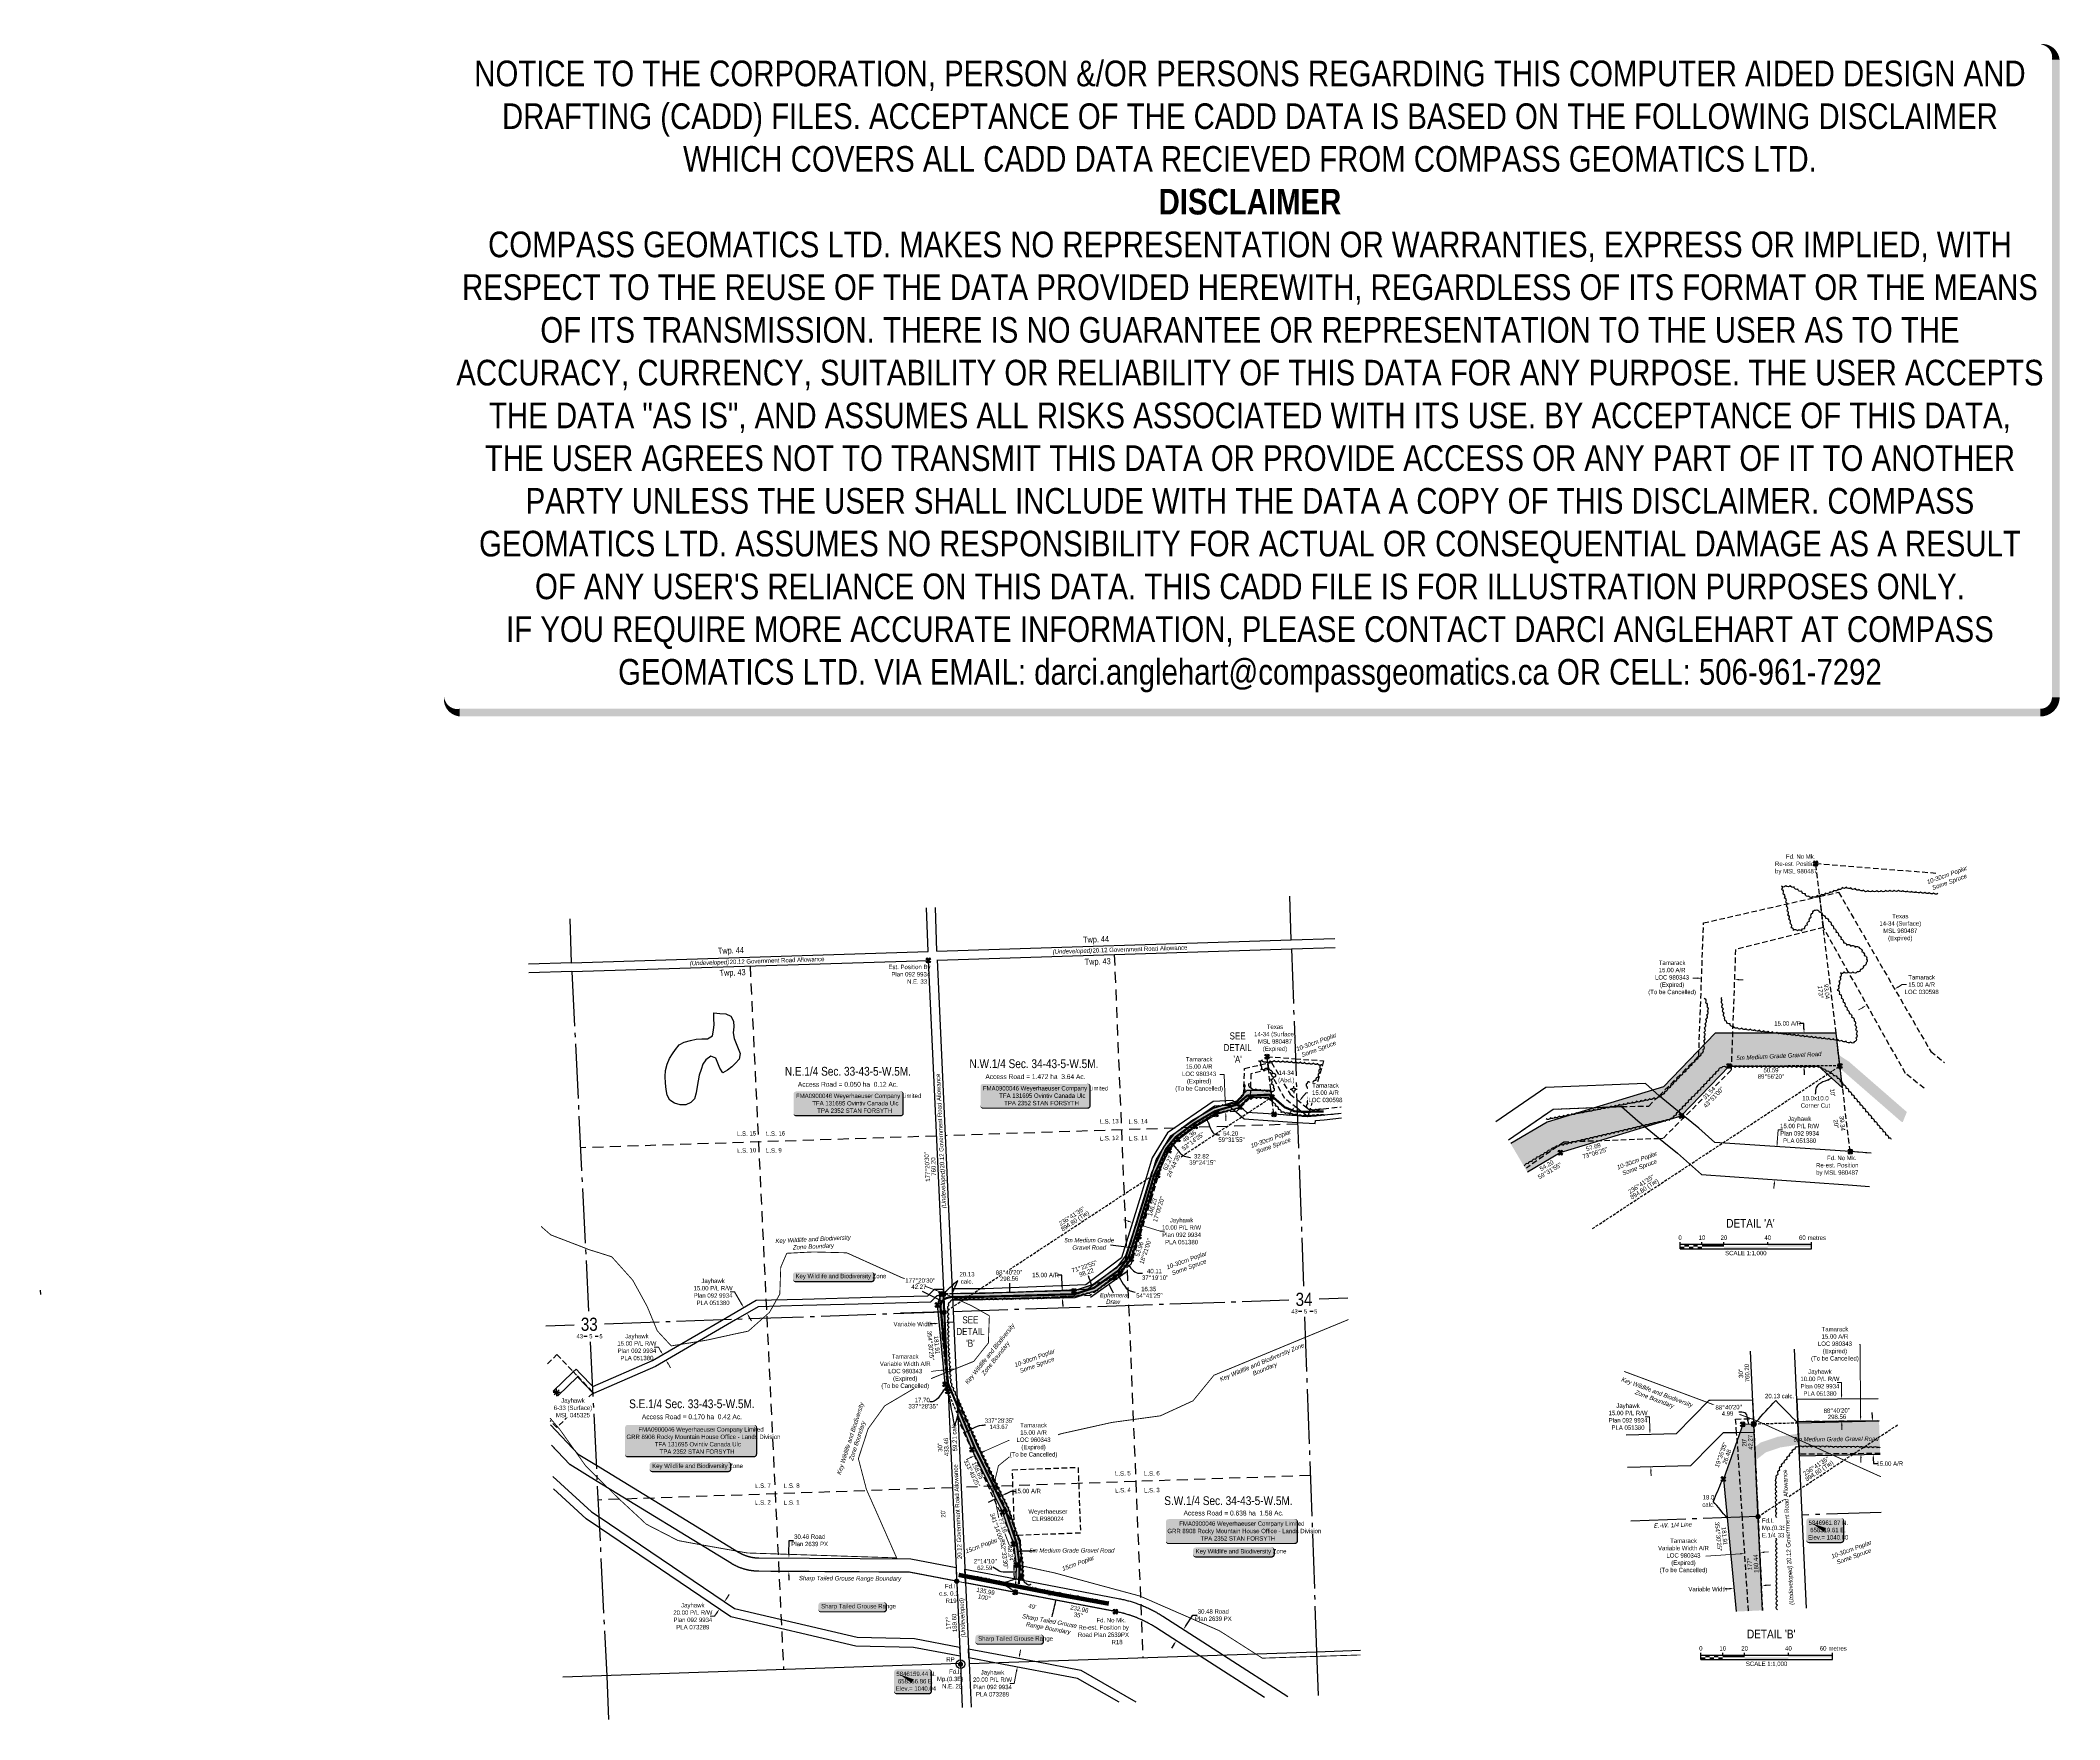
# Model space of a CAD drawing. Extents: x 656257 to 660865, y 5846033 to 5849863.
import ezdxf
from ezdxf.enums import TextEntityAlignment as Align

# ---------------------------------------------------------------- set-up
doc = ezdxf.new("R2010")
doc.units = 0
doc.header["$LTSCALE"] = 5
doc.header["$PDSIZE"] = 0.5
for name, pattern in [('0', [1, 1, 0]), ('DASHDOT2', [12.7, 6.35, -3.175, 0, -3.175]), ('foc-ACCESSROAD', [3.75, 2.5, -1.25]), ('foc-LSD', [8, 5, -3]), ('foc-QUARTERLINE', [33, 25, -3, 2, -3]), ('foc-TIELINE', [1.875, 1.25, -0.625]), ('foc-TOPO-ephemeral', [6.25, 3.125, -0.625, 0.625, -0.625, 0.625, -0.625]), ('foc-TRAV', [1.875, 1.25, -0.625])]:
    doc.linetypes.add(name, pattern=pattern)
doc.layers.get('Defpoints').update_dxf_attribs({"color": 9})
for name, color, linetype in [('10', 1, 'Continuous'), ('35', 37, 'Continuous'), ('9', 3, 'Continuous'), ('AS-ROADS', 254, 'Continuous'), ('AS-WILDLIFE', 131, 'DASHDOT2'), ('AS-WILDLIFE-BLOCK', 131, 'Continuous'), ('C-AR', 13, 'foc-ACCESSROAD'), ('C-SYMBOL', 7, 'Continuous'), ('D-TXT', 6, 'Continuous'), ('DETAIL-T', 7, 'Continuous'), ('F-RW', 190, 'Continuous'), ('F-WS', 190, 'foc-ACCESSROAD'), ('F-WS-S', 190, 'Continuous'), ('L-AREAREQUIRED', 7, 'Continuous'), ('L-BD', 7, 'Continuous'), ('L-BD1', 253, 'Continuous'), ('L-MON', 1, 'Continuous'), ('L-QSEC', 8, 'foc-QUARTERLINE'), ('L-ROAD-T', 7, 'Continuous'), ('L-SEC', 7, 'Continuous'), ('L-SECLBL', 7, 'Continuous'), ('L-SECTION-LSD', 7, 'foc-LSD'), ('L-TIE', 7, 'foc-TIELINE'), ('L-TIE-T', 7, 'Continuous'), ('L-TITLEDB', 4, 'Continuous'), ('L-TITLEDB-T', 4, 'Continuous'), ('P-PROPOSED', 10, 'Continuous'), ('P-PROPOSED-H', 21, 'Continuous'), ('P-TRAV', 4, 'foc-TRAV'), ('P-TXT', 4, 'Continuous'), ('T-BUSH', 110, '0'), ('T-BUSH-T', 110, 'Continuous'), ('T-DRAW', 143, 'foc-TOPO-ephemeral'), ('T-WATER', 160, 'Continuous'), ('T-WATER-T', 170, 'Continuous')]:
    doc.layers.add(name, color=color, linetype=linetype)
for name, color, linetype, lineweight in [('C-AR-T', 13, 'Continuous', 9), ('F-RW-T', 190, 'Continuous', 9), ('F-WS-T', 190, 'Continuous', 9), ('T-TEXT', 48, 'Continuous', 18)]:
    doc.layers.add(name, color=color, linetype=linetype, lineweight=lineweight)
doc.layers.add('DISCLAIMER', color=7, linetype='Continuous', plot=False)
doc.styles.add('100L', font='ARIALN.TTF', dxfattribs={"height": 11})
doc.styles.add('175L', font='ARIALN.TTF', dxfattribs={"height": 20})
doc.styles.add('240', font='ARIALN.TTF', dxfattribs={"height": 30})
doc.styles.add('80', font='ARIALN.TTF', dxfattribs={"height": 10})
doc.styles.add('80CG', font='ARIALN.TTF', dxfattribs={"height": 10})
doc.styles.add('80L', font='ARIALN.TTF', dxfattribs={"height": 10})
doc.styles.add('80LS', font='ARIALNI.TTF', dxfattribs={"height": 10})
doc.styles.add('foc-LtypeFont', font='ARIALN.TTF', dxfattribs={"height": 7.35})
doc.styles.add('SIMPLEX', font='ARIALN.TTF')
doc.linetypes.add('foc-TOPO-flowdirection-NOLINE', pattern='A,0,[">",foc-LtypeFont,S=0.3,R=0,X=0,Y=-0.945],-20,[">",foc-LtypeFont,S=0.3,R=0,X=0,Y=-0.945],0', length=20)
doc.dimstyles.new('Compass 5 000', dxfattribs={"dimscale": 5, "dimtxt": 9, "dimasz": 2, "dimexe": 0.2, "dimexo": 0.0625, "dimgap": 0.5, "dimtad": 0, "dimtih": 1, "dimtoh": 1, "dimzin": 0, "dimdsep": 46, "dimtxsty": '80CG', "dimcen": 0.1, "dimse1": 1, "dimse2": 1, "dimclrd": 256, "dimclrt": 256, "dimaunit": 1, "dimadec": 4, "dimazin": 0, "dimtfac": 0.06, "dimtofl": 0, "dimtmove": 0, "dimatfit": 1, "dimfxl": 0.2, "dimtolj": 1, "dimtzin": 0, "dimlwd": -1, "dimarcsym": 0})

# ---------------------------------------------------------------- blocks, each defined once
blk = doc.blocks.new('L-SECLBL')
at = {"layer": '9', "color": 7}
for p, q in [((-5.1, -27.8), (-12.3, -27.8)), ((20.7, -27.8), (13.5, -27.8))]:
    blk.add_line(p, q, dxfattribs=at)
at = {"layer": '10', "color": 2, "style": 'SIMPLEX'}
blk.add_attdef('SEC', text='', height=30, dxfattribs=at).set_placement((0, 0), align=Align.MIDDLE)
at = {"layer": '10', "color": 5, "style": '80L'}
blk.add_attdef('TWP', text='', height=9.5, dxfattribs=at).set_placement((-14.4, -27.4), align=Align.MIDDLE_RIGHT)
blk.add_attdef('RGE', text='', height=9.5, dxfattribs=at).set_placement((3.6, -27.4), align=Align.MIDDLE_CENTER)
blk.add_attdef('MER', text='', height=9.5, dxfattribs=at).set_placement((23.2, -27.4), align=Align.MIDDLE_LEFT)
blk = doc.blocks.new('*U475')
h = blk.add_hatch(color=255)
edge = h.paths.add_edge_path()
edge.add_line((-119, -28.5), (119, -28.5))
edge.add_arc((119, -22.5), 6, 270, 360)
edge.add_line((125, -22.5), (125, 21))
edge.add_arc((119, 21), 6, 0, 90)
edge.add_line((119, 27), (-119, 27))
edge.add_arc((-119, 21), 6, 90, 180)
edge.add_line((-125, 21), (-125, -22.5))
edge.add_arc((-119, -22.5), 6, 180, 270)
at = {"color": 44, "flags": 128}
blk.add_lwpolyline([(-119, -28.5, 3, 3, 0), (119, -28.5, 3, 3, 0.414214), (125, -22.5, 3, 3, 0), (125, 21, 3, 0, 0.414214), (119, 27, 0, 0, 0), (-119, 27, 0, 0, 0.414214), (-125, 21, 0, 0, 0), (-125, -22.5, 0, 3, 0.414214)], format="xyseb", close=True, dxfattribs=at)
at = {"color": 44, "style": '80'}
blk.add_attdef('ENTER_TEXT_001', (-36, -5), '', height=10, dxfattribs=at)
blk = doc.blocks.new('*D425')
at = {"layer": 'C-AR-T', "transparency": 16777216}
for p, q in [((659135.6, 5847451), (659145.2, 5847463.1)), ((659145.2, 5847463.1), (659155.2, 5847463.1)), ((659113.8, 5847423.7), (659107.6, 5847415.8))]:
    blk.add_line(p, q, dxfattribs=at)
for points in [[(659112.5, 5847424.7), (659115.1, 5847422.6), (659120, 5847431.5)], [(659134.3, 5847452.1), (659136.9, 5847450), (659129.4, 5847443.2)]]:
    blk.add_solid(points, dxfattribs=at)
at = {"layer": 'Defpoints', "color": 0, "transparency": 16777216}
for p in [(659113, 5847456.3), (659103.6, 5847444.5), (659120, 5847431.5)]:
    blk.add_point(p, dxfattribs=at)
at = {"layer": 'C-AR-T', "transparency": 16777216, "insert": (659189.5, 5847463.1), "char_height": 10, "attachment_point": 5, "style": '80CG', "bg_fill": 3, "box_fill_scale": 1.1, "bg_fill_color": 256, "bg_fill_true_color": 13158600, "bg_fill_transparency": 0}
blk.add_mtext('\\A1;Tamarack\\P15.00 A/R\\PLOC 030598', dxfattribs=at)
blk = doc.blocks.new('*D426')
at = {"layer": 'Defpoints', "color": 0, "transparency": 16777216}
for p in [(658761.4, 5847206.9), (658771, 5847204), (658758.5, 5847164)]:
    blk.add_point(p, dxfattribs=at)
at = {"layer": 'F-RW-T', "transparency": 16777216}
for p, q in [((658739.4, 5847170), (658729.9, 5847173)), ((658768.1, 5847161.1), (658812.2, 5847147.3)), ((658812.2, 5847147.3), (658822.2, 5847147.3))]:
    blk.add_line(p, q, dxfattribs=at)
for points in [[(658739.9, 5847171.6), (658739, 5847168.4), (658749, 5847167)], [(658768.6, 5847162.7), (658767.6, 5847159.5), (658758.5, 5847164)]]:
    blk.add_solid(points, dxfattribs=at)
at = {"layer": 'F-RW-T', "transparency": 16777216, "insert": (658861.3, 5847147.3), "char_height": 10, "attachment_point": 5, "style": '80CG'}
blk.add_mtext('\\A1;Jayhawk\\P10.00 P/L R/W\\PPlan 092 9934\\PPLA 051380', dxfattribs=at)
blk = doc.blocks.new('*D427')
at = {"layer": 'C-AR-T', "transparency": 16777216}
for p, q in [((658411.7, 5846645.3), (658466.2, 5846670)), ((658466.2, 5846670), (658476.2, 5846670)), ((658379.8, 5846630.9), (658370.7, 5846626.7))]:
    blk.add_line(p, q, dxfattribs=at)
for points in [[(658379.1, 5846632.4), (658380.5, 5846629.3), (658388.9, 5846635)], [(658411, 5846646.8), (658412.4, 5846643.8), (658402.6, 5846641.2)]]:
    blk.add_solid(points, dxfattribs=at)
at = {"layer": 'Defpoints', "color": 0, "transparency": 16777216}
for p in [(658383.9, 5846646), (658397.6, 5846652.2), (658402.6, 5846641.2)]:
    blk.add_point(p, dxfattribs=at)
at = {"layer": 'C-AR-T', "transparency": 16777216, "insert": (658523.5, 5846670), "char_height": 10, "attachment_point": 5, "style": '80CG', "bg_fill": 3, "box_fill_scale": 1.1, "bg_fill_color": 256, "bg_fill_true_color": 13158600, "bg_fill_transparency": 0}
blk.add_mtext('\\A1;Tamarack\\P15.00 A/R\\PLOC 980343\\P(Expired)\\P(To be Cancelled)', dxfattribs=at)
blk = doc.blocks.new('*U423')
h = blk.add_hatch(color=255)
edge = h.paths.add_edge_path()
edge.add_line((-144, -28.5), (144, -28.5))
edge.add_arc((144, -22.5), 6, 270, 360)
edge.add_line((150, -22.5), (150, 21))
edge.add_arc((144, 21), 6, 0, 90)
edge.add_line((144, 27), (-144, 27))
edge.add_arc((-144, 21), 6, 90, 180)
edge.add_line((-150, 21), (-150, -22.5))
edge.add_arc((-144, -22.5), 6, 180, 270)
at = {"color": 44, "flags": 128}
blk.add_lwpolyline([(-144, -28.5, 3, 3, 0), (144, -28.5, 3, 3, 0.414214), (150, -22.5, 3, 3, 0), (150, 21, 3, 0, 0.414214), (144, 27, 0, 0, 0), (-144, 27, 0, 0, 0.414214), (-150, 21, 0, 0, 0), (-150, -22.5, 0, 3, 0.414214)], format="xyseb", close=True, dxfattribs=at)
at = {"color": 44, "style": '80'}
blk.add_attdef('ENTER_TEXT_001', (-36, -5), '', height=10, dxfattribs=at)
blk = doc.blocks.new('*D428')
at = {"layer": 'Defpoints', "color": 0, "transparency": 16777216}
for p in [(658411.6, 5846167.3), (658415.3, 5846187), (658490.2, 5846172.8)]:
    blk.add_point(p, dxfattribs=at)
at = {"layer": 'F-RW-T', "transparency": 16777216}
for p, q in [((658492, 5846182.7), (658493.9, 5846192.5)), ((658484.6, 5846143.4), (658479.4, 5846115.8)), ((658479.4, 5846115.8), (658469.4, 5846115.8))]:
    blk.add_line(p, q, dxfattribs=at)
for points in [[(658490.4, 5846183), (658493.7, 5846182.3), (658490.2, 5846172.8)], [(658483, 5846143.7), (658486.3, 5846143), (658486.5, 5846153.2)]]:
    blk.add_solid(points, dxfattribs=at)
at = {"layer": 'F-RW-T', "transparency": 16777216, "insert": (658429.9, 5846115.8), "char_height": 10, "attachment_point": 5, "style": '80CG'}
blk.add_mtext('\\A1;Jayhawk\\P20.00 P/L R/W\\PPlan 092 9934\\PPLA 073289', dxfattribs=at)
blk = doc.blocks.new('*U421')
h = blk.add_hatch(color=255)
edge = h.paths.add_edge_path()
edge.add_line((-71.5, -11.5), (71.5, -11.5))
edge.add_arc((71.5, -5.5), 6, 270, 360)
edge.add_line((77.5, -5.5), (77.5, 4))
edge.add_arc((71.5, 4), 6, 0, 90)
edge.add_line((71.5, 10), (-71.5, 10))
edge.add_arc((-71.5, 4), 6, 90, 180)
edge.add_line((-77.5, 4), (-77.5, -5.5))
edge.add_arc((-71.5, -5.5), 6, 180, 270)
at = {"color": 131, "flags": 128}
blk.add_lwpolyline([(-71.5, -11.5, 3, 3, 0), (71.5, -11.5, 3, 3, 0.414214), (77.5, -5.5, 3, 3, 0), (77.5, 4, 3, 0, 0.414214), (71.5, 10, 0, 0, 0), (-71.5, 10, 0, 0, 0.414214), (-77.5, 4, 0, 0, 0), (-77.5, -5.5, 0, 3, 0.414214)], format="xyseb", close=True, dxfattribs=at)
at = {"color": 131, "style": '80'}
blk.add_attdef('ENTER_TEXT_001', (-36, -5), '', height=10, dxfattribs=at)
blk = doc.blocks.new('*U422')
h = blk.add_hatch(color=255)
edge = h.paths.add_edge_path()
edge.add_line((-86.5, -11.5), (86.5, -11.5))
edge.add_arc((86.5, -5.5), 6, 270, 360)
edge.add_line((92.5, -5.5), (92.5, 4))
edge.add_arc((86.5, 4), 6, 0, 90)
edge.add_line((86.5, 10), (-86.5, 10))
edge.add_arc((-86.5, 4), 6, 90, 180)
edge.add_line((-92.5, 4), (-92.5, -5.5))
edge.add_arc((-86.5, -5.5), 6, 180, 270)
at = {"color": 131, "flags": 128}
blk.add_lwpolyline([(-86.5, -11.5, 3, 3, 0), (86.5, -11.5, 3, 3, 0.414214), (92.5, -5.5, 3, 3, 0), (92.5, 4, 3, 0, 0.414214), (86.5, 10, 0, 0, 0), (-86.5, 10, 0, 0, 0.414214), (-92.5, 4, 0, 0, 0), (-92.5, -5.5, 0, 3, 0.414214)], format="xyseb", close=True, dxfattribs=at)
at = {"color": 131, "style": '80'}
blk.add_attdef('ENTER_TEXT_001', (-36, -5), '', height=10, dxfattribs=at)
blk = doc.blocks.new('GABD')
for p, q in [((-0.81, 0), (-1.62, 0)), ((0, 0.81), (0, 1.62)), ((1.62, 0), (0.81, 0)), ((0, -0.81), (0, -1.62))]:
    blk.add_line(p, q)
blk.add_circle((0, 0), 0.8)
blk = doc.blocks.new('*D431')
at = {"layer": 'Defpoints', "color": 0, "transparency": 16777216}
for p in [(658838, 5846220.1), (658854.5, 5846245.8), (658865.6, 5846238.7)]:
    blk.add_point(p, dxfattribs=at)
at = {"layer": 'L-TITLEDB-T', "transparency": 16777216}
for p, q in [((658871, 5846247.2), (658886.6, 5846271.5)), ((658886.6, 5846271.5), (658896.6, 5846271.5)), ((658843.6, 5846204.6), (658838.2, 5846196.2))]:
    blk.add_line(p, q, dxfattribs=at)
for points in [[(658842.2, 5846205.5), (658845.1, 5846203.7), (658849.1, 5846213)], [(658869.6, 5846248.1), (658872.4, 5846246.3), (658865.6, 5846238.7)]]:
    blk.add_solid(points, dxfattribs=at)
at = {"layer": 'L-TITLEDB-T', "transparency": 16777216, "insert": (658933.7, 5846271.5), "char_height": 10, "attachment_point": 5, "style": '80CG'}
blk.add_mtext('\\A1;30.48 Road\\PPlan 2639 PX', dxfattribs=at)
blk = doc.blocks.new('fdia')
at = {"color": 255, "const_width": 1}
blk.add_lwpolyline([(-0.5, 0, 1), (0.5, 0, 1)], format="xyb", close=True, dxfattribs=at)
blk = doc.blocks.new('Fdiaa')
blk.add_blockref('fdia', (0, 0))
blk = doc.blocks.new('fdib')
at = {"color": 1, "const_width": 1.6}
blk.add_lwpolyline([(-0.4, 0, 1), (0.4, 0, 1)], format="xyb", close=True, dxfattribs=at)
at = {"color": 1}
blk.add_circle((0, 0), 0.8, dxfattribs=at)
blk = doc.blocks.new('Fdibb')
blk.add_blockref('fdib', (0, 0))
blk = doc.blocks.new('fdicc')
for name in ['Fdibb', 'Fdiaa']:
    blk.add_blockref(name, (0, 0))
blk = doc.blocks.new('FDI')
blk.add_blockref('fdicc', (0, 0))
blk = doc.blocks.new('TEMP')
h = blk.add_hatch(color=255)
h.dxf.hatch_style = 1
h.paths.add_polyline_path([(0, 0.25), (-0.67, 1.15), (-0.67, 0.67), (-1.15, 0.67), (-0.25, 0), (-1.15, -0.67), (-0.67, -0.67), (-0.67, -1.15), (0, -0.25), (0.67, -1.15), (0.67, -0.67), (1.15, -0.67), (0.25, 0), (1.15, 0.67), (0.67, 0.67), (0.67, 1.15)])
h.paths.add_polyline_path([(0.57, 0.85), (0.57, 0.57), (0.85, 0.57), (0.08, 0), (0.85, -0.57), (0.57, -0.57), (0.57, -0.85), (0, -0.08), (-0.57, -0.85), (-0.57, -0.57), (-0.85, -0.57), (-0.08, 0), (-0.85, 0.57), (-0.57, 0.57), (-0.57, 0.85), (0, 0.08)], flags=16)
h = blk.add_hatch(color=1)
h.dxf.hatch_style = 1
h.paths.add_polyline_path([(0, 0.08), (-0.57, 0.85), (-0.57, 0.57), (-0.85, 0.57), (-0.08, 0), (-0.85, -0.57), (-0.57, -0.57), (-0.57, -0.85), (0, -0.08), (0.57, -0.85), (0.57, -0.57), (0.85, -0.57), (0.08, 0), (0.85, 0.57), (0.57, 0.57), (0.57, 0.85)])
at = {"color": 1}
for p, q in [((-0.08, 0), (0.08, 0)), ((0, 0.08), (0, -0.08))]:
    blk.add_line(p, q, dxfattribs=at)
at = {"color": 255, "flags": 128}
blk.add_lwpolyline([(-0.25, 0), (-1.15, 0.67), (-0.67, 0.67), (-0.67, 1.15), (0, 0.25), (0.67, 1.15), (0.67, 0.67), (1.15, 0.67), (0.25, 0), (1.15, -0.67), (0.67, -0.67), (0.67, -1.15), (0, -0.25), (-0.67, -1.15), (-0.67, -0.67), (-1.15, -0.67)], close=True, dxfattribs=at)
at = {"color": 1, "flags": 128}
blk.add_lwpolyline([(-0.08, 0), (-0.85, 0.57), (-0.57, 0.57), (-0.57, 0.85), (0, 0.08), (0.57, 0.85), (0.57, 0.57), (0.85, 0.57), (0.08, 0), (0.85, -0.57), (0.57, -0.57), (0.57, -0.85), (0, -0.08), (-0.57, -0.85), (-0.57, -0.57), (-0.85, -0.57)], close=True, dxfattribs=at)
blk = doc.blocks.new('*D442')
at = {"layer": 'C-AR-T', "transparency": 16777216}
for p, q in [((660037.8, 5847724.3), (660027.8, 5847724.7)), ((660132.7, 5847720.9), (660142.7, 5847720.5))]:
    blk.add_line(p, q, dxfattribs=at)
at = {"layer": 'C-AR-T', "linetype": 'Continuous', "transparency": 16777216}
for points in [[(660037.9, 5847726), (660037.7, 5847722.7), (660047.8, 5847724)], [(660132.8, 5847722.5), (660132.7, 5847719.2), (660122.7, 5847721.2)]]:
    blk.add_solid(points, dxfattribs=at)
at = {"layer": 'Defpoints', "color": 0, "linetype": 'Continuous', "transparency": 16777216}
for p in [(660049.1, 5847760.8), (660124.1, 5847758.1), (660047.8, 5847724)]:
    blk.add_point(p, dxfattribs=at)
at = {"layer": 'C-AR-T', "linetype": 'Continuous', "transparency": 16777216, "insert": (659980.5, 5847724.7), "char_height": 10, "attachment_point": 5, "style": '80CG'}
blk.add_mtext('\\A1;Tamarack\\P15.00 A/R\\PLOC 980343\\P(Expired)\\P(To be Cancelled)', dxfattribs=at)
blk = doc.blocks.new('*D443')
at = {"layer": 'C-AR-T', "transparency": 16777216}
for p, q in [((660496.9, 5847704.6), (660505.6, 5847709.6)), ((660505.6, 5847709.6), (660515.6, 5847709.6)), ((660414.7, 5847657), (660406, 5847652))]:
    blk.add_line(p, q, dxfattribs=at)
at = {"layer": 'C-AR-T', "linetype": 'Continuous', "transparency": 16777216}
for points in [[(660496.1, 5847706), (660497.8, 5847703.2), (660488.3, 5847699.6)], [(660413.8, 5847658.4), (660415.5, 5847655.5), (660423.3, 5847662)]]:
    blk.add_solid(points, dxfattribs=at)
at = {"layer": 'Defpoints', "color": 0, "linetype": 'Continuous', "transparency": 16777216}
for p in [(660488.3, 5847699.6), (660507.7, 5847666), (660442.8, 5847628.3)]:
    blk.add_point(p, dxfattribs=at)
at = {"layer": 'C-AR-T', "linetype": 'Continuous', "transparency": 16777216, "insert": (660549.9, 5847709.6), "char_height": 10, "attachment_point": 5, "style": '80CG'}
blk.add_mtext('\\A1;Tamarack\\P15.00 A/R\\PLOC 030598', dxfattribs=at)
blk = doc.blocks.new('*D444')
at = {"layer": 'Defpoints', "color": 0, "linetype": 'Continuous', "transparency": 16777216}
for p in [(660098, 5847347.9), (660092.7, 5847273.1), (660214.3, 5847264.5)]:
    blk.add_point(p, dxfattribs=at)
at = {"layer": 'F-RW-T', "transparency": 16777216}
for p, q in [((660220.4, 5847349.3), (660222.5, 5847378.7)), ((660222.5, 5847378.7), (660232.5, 5847378.7)), ((660213.6, 5847254.5), (660212.9, 5847244.6))]:
    blk.add_line(p, q, dxfattribs=at)
at = {"layer": 'F-RW-T', "linetype": 'Continuous', "transparency": 16777216}
for points in [[(660218.7, 5847349.4), (660222, 5847349.2), (660219.7, 5847339.3)], [(660212, 5847254.6), (660215.3, 5847254.4), (660214.3, 5847264.5)]]:
    blk.add_solid(points, dxfattribs=at)
at = {"layer": 'F-RW-T', "linetype": 'Continuous', "transparency": 16777216, "insert": (660271.5, 5847378.7), "char_height": 10, "attachment_point": 5, "style": '80CG'}
blk.add_mtext('\\A1;Jayhawk\\P15.00 P/L R/W\\PPlan 092 9934\\PPLA 051380', dxfattribs=at)
blk = doc.blocks.new('*D445')
at = {"layer": 'C-AR-T', "transparency": 16777216}
for p, q in [((658958.7, 5847504.6), (658948.7, 5847504.6)), ((658960.9, 5847444.1), (658958.7, 5847504.6)), ((658962.2, 5847409.1), (658962.6, 5847399.1))]:
    blk.add_line(p, q, dxfattribs=at)
at = {"layer": 'C-AR-T', "linetype": 'Continuous', "transparency": 16777216}
for points in [[(658962.6, 5847444.1), (658959.3, 5847444), (658961.3, 5847434.1)], [(658963.9, 5847409.1), (658960.6, 5847409), (658961.9, 5847419.1)]]:
    blk.add_solid(points, dxfattribs=at)
at = {"layer": 'Defpoints', "color": 0, "linetype": 'Continuous', "transparency": 16777216}
for p in [(658961.3, 5847434.1), (658965.7, 5847434.2), (658966.3, 5847419.2)]:
    blk.add_point(p, dxfattribs=at)
at = {"layer": 'C-AR-T', "linetype": 'Continuous', "transparency": 16777216, "insert": (658901.3, 5847504.6), "char_height": 10, "attachment_point": 5, "style": '80CG'}
blk.add_mtext('\\A1;Tamarack\\P15.00 A/R\\PLOC 980343\\P(Expired)\\P(To be Cancelled)', dxfattribs=at)
blk = doc.blocks.new('*U315')
at = {"color": 0}
for p, q in [((-150, 0), (-150, 15)), ((-150, 10), (150.2, 10)), ((-150, 0), (150.2, 0)), ((-100, 10), (-100, 15)), ((-50, 10), (-50, 15)), ((50, 10), (50, 15)), ((150.2, 0), (150.2, 15))]:
    blk.add_line(p, q, dxfattribs=at)
for points in [[(-150, 5), (-140, 5), (-150, 0), (-140, 0)], [(-140, 10), (-130, 10), (-140, 5), (-130, 5)], [(-130, 5), (-120, 5), (-130, 0), (-120, 0)], [(-120, 10), (-110, 10), (-120, 5), (-110, 5)], [(-110, 5), (-100, 5), (-110, 0), (-100, 0)], [(-100, 10), (-50, 10), (-100, 5), (-50, 5)], [(-50, 5), (50, 5), (-50, 0), (50, 0)], [(50, 10), (150.2, 10), (50, 5), (150.2, 5)]]:
    blk.add_solid(points, dxfattribs=at)
at = {"color": 0, "style": '80'}
blk.add_text('metres', height=10, dxfattribs=at).set_placement((162.2, 20), align=Align.CENTER)
at = {"color": 0, "char_height": 10, "style": '80'}
for s, insert, attachment_point in [('0', (-150, 30.2), 2), ('10', (-100, 30.2), 2), ('20', (-50, 30.2), 2), ('40', (50, 30.2), 2), ('60', (136.7, 30.2), 3), ('SCALE 1:1,000', (0.1, -5), 2)]:
    blk.add_mtext(s, dxfattribs=dict(at, insert=insert, attachment_point=attachment_point))
blk = doc.blocks.new('*D448')
at = {"layer": 'C-AR-T', "transparency": 16777216}
for p, q in [((660409.3, 5846889), (660399.3, 5846889)), ((660410.7, 5846724.8), (660409.3, 5846889)), ((660411.5, 5846629.7), (660411.5, 5846619.7))]:
    blk.add_line(p, q, dxfattribs=at)
at = {"layer": 'C-AR-T', "linetype": 'Continuous', "transparency": 16777216}
for points in [[(660412.3, 5846724.8), (660409, 5846724.7), (660410.7, 5846714.8)], [(660413.1, 5846629.7), (660409.8, 5846629.7), (660411.4, 5846639.7)]]:
    blk.add_solid(points, dxfattribs=at)
at = {"layer": 'Defpoints', "color": 0, "linetype": 'Continuous', "transparency": 16777216}
for p in [(660422, 5846714.9), (660411.4, 5846639.7), (660422.6, 5846639.8)]:
    blk.add_point(p, dxfattribs=at)
at = {"layer": 'C-AR-T', "linetype": 'Continuous', "transparency": 16777216, "insert": (660352, 5846889), "char_height": 10, "attachment_point": 5, "style": '80CG', "bg_fill": 3, "box_fill_scale": 1.1, "bg_fill_color": 256, "bg_fill_true_color": 13158600, "bg_fill_transparency": 0}
blk.add_mtext('\\A1;Tamarack\\P15.00 A/R\\PLOC 980343\\P(Expired)\\P(To be Cancelled)', dxfattribs=at)
blk = doc.blocks.new('*D449')
at = {"layer": 'Defpoints', "color": 0, "linetype": 'Continuous', "transparency": 16777216}
for p in [(660367.2, 5846764.3), (660424.1, 5846764.8), (660424.5, 5846714.9)]:
    blk.add_point(p, dxfattribs=at)
at = {"layer": 'F-RW-T', "transparency": 16777216}
for p, q in [((660366.9, 5846801.8), (660356.9, 5846801.8)), ((660367.1, 5846774.3), (660366.9, 5846801.8)), ((660367.7, 5846704.4), (660367.8, 5846694.4))]:
    blk.add_line(p, q, dxfattribs=at)
at = {"layer": 'F-RW-T', "linetype": 'Continuous', "transparency": 16777216}
for points in [[(660368.8, 5846774.4), (660365.5, 5846774.3), (660367.2, 5846764.3)], [(660369.4, 5846704.4), (660366, 5846704.4), (660367.6, 5846714.4)]]:
    blk.add_solid(points, dxfattribs=at)
at = {"layer": 'F-RW-T', "linetype": 'Continuous', "transparency": 16777216, "insert": (660317.8, 5846801.8), "char_height": 10, "attachment_point": 5, "style": '80CG'}
blk.add_mtext('\\A1;Jayhawk\\P10.00 P/L R/W\\PPlan 092 9934\\PPLA 051380', dxfattribs=at)
blk = doc.blocks.new('*D450')
at = {"layer": 'Defpoints', "color": 0, "linetype": 'Continuous', "transparency": 16777216}
for p in [(660415.1, 5846712.8), (660416.8, 5846637.9), (660439.4, 5846638.4)]:
    blk.add_point(p, dxfattribs=at)
at = {"layer": 'P-TXT', "transparency": 16777216}
for p, q in [((660437.4, 5846723.4), (660437.2, 5846733.4)), ((660439.6, 5846628.4), (660439.9, 5846617)), ((660439.9, 5846617), (660449.9, 5846617))]:
    blk.add_line(p, q, dxfattribs=at)
at = {"layer": 'P-TXT', "linetype": 'Continuous', "transparency": 16777216}
for points in [[(660439.1, 5846723.4), (660435.7, 5846723.3), (660437.6, 5846713.4)], [(660441.3, 5846628.4), (660437.9, 5846628.4), (660439.4, 5846638.4)]]:
    blk.add_solid(points, dxfattribs=at)
at = {"layer": 'P-TXT', "linetype": 'Continuous', "transparency": 16777216, "insert": (660477.1, 5846617), "char_height": 10, "attachment_point": 5, "style": '80CG'}
blk.add_mtext('\\A1;15.00 A/R', dxfattribs=at)
blk = doc.blocks.new('*D451')
at = {"layer": 'Defpoints', "color": 0, "linetype": 'Continuous', "transparency": 16777216}
for p in [(658576, 5847010.1), (658576.4, 5846995.1), (658589.1, 5847010.4)]:
    blk.add_point(p, dxfattribs=at)
at = {"layer": 'P-TXT', "transparency": 16777216}
for p, q in [((658588.3, 5847047.2), (658578.3, 5847047.2)), ((658588.9, 5847020.4), (658588.3, 5847047.2)), ((658589.7, 5846985.4), (658590, 5846975.4))]:
    blk.add_line(p, q, dxfattribs=at)
at = {"layer": 'P-TXT', "linetype": 'Continuous', "transparency": 16777216}
for points in [[(658590.6, 5847020.4), (658587.2, 5847020.3), (658589.1, 5847010.4)], [(658591.4, 5846985.4), (658588.1, 5846985.3), (658589.5, 5846995.4)]]:
    blk.add_solid(points, dxfattribs=at)
at = {"layer": 'P-TXT', "linetype": 'Continuous', "transparency": 16777216, "insert": (658551, 5847047.2), "char_height": 10, "attachment_point": 5, "style": '80CG'}
blk.add_mtext('\\A1;15.00 A/R', dxfattribs=at)
blk = doc.blocks.new('*D452')
at = {"layer": 'Defpoints', "color": 0, "linetype": 'Continuous', "transparency": 16777216}
for p in [(660118.8, 5846359.7), (660182.8, 5846365.9), (660121.4, 5846332.5)]:
    blk.add_point(p, dxfattribs=at)
at = {"layer": 'P-TXT', "transparency": 16777216}
for p, q in [((660111.5, 5846331.5), (660101.5, 5846330.6)), ((660195.3, 5846339.6), (660205.3, 5846340.5))]:
    blk.add_line(p, q, dxfattribs=at)
at = {"layer": 'P-TXT', "linetype": 'Continuous', "transparency": 16777216}
for points in [[(660111.3, 5846333.2), (660111.6, 5846329.9), (660121.4, 5846332.5)], [(660195.2, 5846341.2), (660195.5, 5846337.9), (660185.4, 5846338.6)]]:
    blk.add_solid(points, dxfattribs=at)
at = {"layer": 'P-TXT', "linetype": 'Continuous', "transparency": 16777216, "insert": (660062.2, 5846330.6), "char_height": 10, "width": 312.525, "attachment_point": 5, "style": '80CG'}
blk.add_mtext('\\A1;Variable Width', dxfattribs=at)
blk = doc.blocks.new('*D453')
at = {"layer": 'Defpoints', "color": 0, "linetype": 'Continuous', "transparency": 16777216}
for p in [(657965.4, 5846401.5), (658030, 5846401.1), (658029.8, 5846370.5)]:
    blk.add_point(p, dxfattribs=at)
at = {"layer": 'L-TITLEDB-T', "transparency": 16777216}
for p, q in [((657965.5, 5846411.5), (657965.7, 5846442)), ((657965.7, 5846442), (657975.7, 5846442)), ((657965.2, 5846360.9), (657965.1, 5846350.9))]:
    blk.add_line(p, q, dxfattribs=at)
at = {"layer": 'L-TITLEDB-T', "linetype": 'Continuous', "transparency": 16777216}
for points in [[(657963.8, 5846411.5), (657967.2, 5846411.5), (657965.4, 5846401.5)], [(657963.5, 5846360.9), (657966.9, 5846360.9), (657965.2, 5846370.9)]]:
    blk.add_solid(points, dxfattribs=at)
at = {"layer": 'L-TITLEDB-T', "linetype": 'Continuous', "transparency": 16777216, "insert": (658012.7, 5846442), "char_height": 10, "attachment_point": 5, "style": '80CG'}
blk.add_mtext('\\A1;30.48 Road\\PPlan 2639 PX', dxfattribs=at)
blk = doc.blocks.new('*D454')
at = {"layer": 'Defpoints', "color": 0, "linetype": 'Continuous', "transparency": 16777216}
for p in [(657807, 5846285.5), (657814.1, 5846280.7), (657825.3, 5846297.2)]:
    blk.add_point(p, dxfattribs=at)
at = {"layer": 'F-RW-T', "transparency": 16777216}
for p, q in [((657823.8, 5846310.3), (657829.4, 5846318.6)), ((657795.8, 5846268.9), (657785.8, 5846268.9)), ((657801.4, 5846277.2), (657795.8, 5846268.9))]:
    blk.add_line(p, q, dxfattribs=at)
at = {"layer": 'F-RW-T', "linetype": 'Continuous', "transparency": 16777216}
for points in [[(657822.4, 5846311.3), (657825.2, 5846309.4), (657818.2, 5846302.1)], [(657800, 5846278.2), (657802.7, 5846276.3), (657807, 5846285.5)]]:
    blk.add_solid(points, dxfattribs=at)
at = {"layer": 'F-RW-T', "linetype": 'Continuous', "transparency": 16777216, "insert": (657746.2, 5846268.9), "char_height": 10, "attachment_point": 5, "style": '80CG'}
blk.add_mtext('\\A1;Jayhawk\\P20.00 P/L R/W\\PPlan 092 9934\\PPLA 073289', dxfattribs=at)
blk = doc.blocks.new('GAS')
h = blk.add_hatch(color=255)
h.dxf.hatch_style = 1
edge = h.paths.add_edge_path()
edge.add_arc((0, 0), 0.9, 0, 360)
for p, q in [((-0.81, 0), (-1.62, 0)), ((-0.57, 0.57), (-1.14, 1.14)), ((0, 0.81), (0, 1.62)), ((0.57, 0.57), (1.14, 1.14)), ((1.62, 0), (0.81, 0)), ((-0.57, -0.57), (-1.14, -1.14)), ((0, -0.81), (0, -1.62)), ((1.14, -1.14), (0.57, -0.57))]:
    blk.add_line(p, q)
blk.add_circle((0, 0), 0.8)
blk = doc.blocks.new('*U424')
h = blk.add_hatch(color=255)
edge = h.paths.add_edge_path()
edge.add_line((-119, -28.5), (119, -28.5))
edge.add_arc((119, -22.5), 6, 270, 360)
edge.add_line((125, -22.5), (125, 21))
edge.add_arc((119, 21), 6, 0, 90)
edge.add_line((119, 27), (-119, 27))
edge.add_arc((-119, 21), 6, 90, 180)
edge.add_line((-125, 21), (-125, -22.5))
edge.add_arc((-119, -22.5), 6, 180, 270)
at = {"color": 44, "flags": 128}
blk.add_lwpolyline([(-119, -28.5, 3, 3, 0), (119, -28.5, 3, 3, 0.414214), (125, -22.5, 3, 3, 0), (125, 21, 3, 0, 0.414214), (119, 27, 0, 0, 0), (-119, 27, 0, 0, 0.414214), (-125, 21, 0, 0, 0), (-125, -22.5, 0, 3, 0.414214)], format="xyseb", close=True, dxfattribs=at)
at = {"color": 44, "style": '80'}
blk.add_attdef('ENTER_TEXT_001', (-36, -5), '', height=10, dxfattribs=at)
blk = doc.blocks.new('*D470')
at = {"layer": 'Defpoints', "color": 0, "linetype": 'Continuous', "transparency": 16777216}
for p in [(657862.2, 5846973), (657866, 5846975.2), (657873.6, 5846962.3)]:
    blk.add_point(p, dxfattribs=at)
at = {"layer": 'F-RW-T', "transparency": 16777216}
for p, q in [((657841.4, 5847008.7), (657831.4, 5847008.7)), ((657857.2, 5846981.6), (657841.4, 5847008.7)), ((657874.8, 5846951.4), (657879.8, 5846942.7))]:
    blk.add_line(p, q, dxfattribs=at)
at = {"layer": 'F-RW-T', "linetype": 'Continuous', "transparency": 16777216}
for points in [[(657858.6, 5846982.5), (657855.7, 5846980.8), (657862.2, 5846973)], [(657876.2, 5846952.2), (657873.3, 5846950.5), (657869.8, 5846960)]]:
    blk.add_solid(points, dxfattribs=at)
at = {"layer": 'F-RW-T', "linetype": 'Continuous', "transparency": 16777216, "insert": (657792.3, 5847008.7), "char_height": 10, "attachment_point": 5, "style": '80CG'}
blk.add_mtext('\\A1;Jayhawk\\P15.00 P/L R/W\\PPlan 092 9934\\PPLA 051380', dxfattribs=at)
blk = doc.blocks.new('*U471')
h = blk.add_hatch(color=255)
edge = h.paths.add_edge_path()
edge.add_line((-144, -37), (144, -37))
edge.add_arc((144, -31), 6, 270, 360)
edge.add_line((150, -31), (150, 29.5))
edge.add_arc((144, 29.5), 6, 0, 90)
edge.add_line((144, 35.5), (-144, 35.5))
edge.add_arc((-144, 29.5), 6, 90, 180)
edge.add_line((-150, 29.5), (-150, -31))
edge.add_arc((-144, -31), 6, 180, 270)
at = {"color": 44, "flags": 128}
blk.add_lwpolyline([(-144, -37, 3, 3, 0), (144, -37, 3, 3, 0.414214), (150, -31, 3, 3, 0), (150, 29.5, 3, 0, 0.414214), (144, 35.5, 0, 0, 0), (-144, 35.5, 0, 0, 0.414214), (-150, 29.5, 0, 0, 0), (-150, -31, 0, 3, 0.414214)], format="xyseb", close=True, dxfattribs=at)
at = {"color": 44, "style": '80'}
blk.add_attdef('ENTER_TEXT_001', (-36, -5), '', height=10, dxfattribs=at)
blk = doc.blocks.new('*D472')
at = {"layer": 'Defpoints', "color": 0, "transparency": 16777216}
for p in [(658434, 5846545.2), (658437.8, 5846537.4), (658447.5, 5846551.8)]:
    blk.add_point(p, dxfattribs=at)
at = {"layer": 'P-TXT', "transparency": 16777216}
for p, q in [((658428.9, 5846533), (658419.9, 5846528.6)), ((658460.3, 5846548.4), (658472.6, 5846554.5)), ((658472.6, 5846554.5), (658482.6, 5846554.5))]:
    blk.add_line(p, q, dxfattribs=at)
for points in [[(658428.1, 5846534.5), (658429.6, 5846531.5), (658437.8, 5846537.4)], [(658459.5, 5846549.9), (658461, 5846546.9), (658451.3, 5846544)]]:
    blk.add_solid(points, dxfattribs=at)
at = {"layer": 'P-TXT', "transparency": 16777216, "insert": (658509.9, 5846554.5), "char_height": 10, "attachment_point": 5, "style": '80CG'}
blk.add_mtext('\\A1;15.00 A/R', dxfattribs=at)
blk = doc.blocks.new('*D473')
at = {"layer": 'Defpoints', "color": 0, "transparency": 16777216}
for p in [(658307.8, 5846937.2), (658307.8, 5846937.2), (658320.7, 5846938.5)]:
    blk.add_point(p, dxfattribs=at)
at = {"layer": 'P-TXT', "transparency": 16777216}
for p, q in [((658297.9, 5846936.3), (658287.9, 5846935.3)), ((658330.7, 5846939.4), (658340.6, 5846940.4))]:
    blk.add_line(p, q, dxfattribs=at)
for points in [[(658297.7, 5846937.9), (658298, 5846934.6), (658307.8, 5846937.2)], [(658330.5, 5846941.1), (658330.8, 5846937.8), (658320.7, 5846938.5)]]:
    blk.add_solid(points, dxfattribs=at)
at = {"layer": 'P-TXT', "transparency": 16777216, "insert": (658248.6, 5846935.3), "char_height": 10, "attachment_point": 5, "style": '80CG'}
blk.add_mtext('\\A1;Variable Width', dxfattribs=at)
blk = doc.blocks.new('*U474')
h = blk.add_hatch(color=254)
edge = h.paths.add_edge_path()
edge.add_line((-36.5, -28.5), (36.5, -28.5))
edge.add_arc((36.5, -22.5), 6, 270, 360)
edge.add_line((42.5, -22.5), (42.5, 21))
edge.add_arc((36.5, 21), 6, 0, 90)
edge.add_line((36.5, 27), (-36.5, 27))
edge.add_arc((-36.5, 21), 6, 90, 180)
edge.add_line((-42.5, 21), (-42.5, -22.5))
edge.add_arc((-36.5, -22.5), 6, 180, 270)
at = {"color": 1, "flags": 128}
blk.add_lwpolyline([(-36.5, -28.5, 3, 3, 0), (36.5, -28.5, 3, 3, 0.414214), (42.5, -22.5, 3, 3, 0), (42.5, 21, 3, 0, 0.414214), (36.5, 27, 0, 0, 0), (-36.5, 27, 0, 0, 0.414214), (-42.5, 21, 0, 0, 0), (-42.5, -22.5, 0, 3, 0.414214)], format="xyseb", close=True, dxfattribs=at)
blk.add_lwpolyline([(-29.3, 15.2, 0, 10, 0), (0, 0, 5, 5, 0)], format="xyseb", dxfattribs=at)
at = {"color": 1, "style": '80'}
blk.add_attdef('ENTER_TEXT_001', (-36, -5), '', height=10, dxfattribs=at)
blk = doc.blocks.new('RP')
at = {"layer": '35', "color": 3}
blk.add_circle((0, 0), 10, dxfattribs=at)
at = {"layer": '35', "color": 3, "style": '80'}
blk.add_attdef('RP_001', (-32.4, 5.8), '', height=10, dxfattribs=at)
blk = doc.blocks.new('*D476')
at = {"layer": 'Defpoints', "color": 0, "transparency": 16777216}
for p in [(659923.1, 5846684.1), (659925.1, 5846609.1), (659932, 5846609.3)]:
    blk.add_point(p, dxfattribs=at)
at = {"layer": 'F-RW-T', "transparency": 16777216}
for p, q in [((659929, 5846724.1), (659919, 5846724.1)), ((659929.8, 5846694.2), (659929, 5846724.1)), ((659932.2, 5846599.3), (659932.5, 5846589.3))]:
    blk.add_line(p, q, dxfattribs=at)
for points in [[(659931.4, 5846694.3), (659928.1, 5846694.2), (659930, 5846684.2)], [(659933.9, 5846599.4), (659930.6, 5846599.3), (659932, 5846609.3)]]:
    blk.add_solid(points, dxfattribs=at)
at = {"layer": 'F-RW-T', "transparency": 16777216, "insert": (659879.9, 5846724.1), "char_height": 10, "attachment_point": 5, "style": '80CG'}
blk.add_mtext('\\A1;Jayhawk\\P15.00 P/L R/W\\PPlan 092 9934\\PPLA 051380', dxfattribs=at)
blk = doc.blocks.new('*D477')
at = {"layer": 'C-AR-T', "transparency": 16777216}
for p, q in [((660136.2, 5846411.4), (660057.2, 5846406.2)), ((660190.7, 5846414.9), (660200.7, 5846415.6))]:
    blk.add_line(p, q, dxfattribs=at)
for points in [[(660136.1, 5846413), (660136.3, 5846409.7), (660146.2, 5846412)], [(660190.6, 5846416.6), (660190.9, 5846413.2), (660180.8, 5846414.3)]]:
    blk.add_solid(points, dxfattribs=at)
at = {"layer": 'Defpoints', "color": 0, "transparency": 16777216}
for p in [(660145.2, 5846427.3), (660146.2, 5846412), (660179.8, 5846429.6)]:
    blk.add_point(p, dxfattribs=at)
at = {"layer": 'C-AR-T', "transparency": 16777216, "insert": (660006.4, 5846406.2), "char_height": 10, "attachment_point": 5, "style": '80CG'}
blk.add_mtext('\\A1;Tamarack\\PVariable Width A/R\\PLOC 980343\\P(Expired)\\P(To be Cancelled)', dxfattribs=at)
blk = doc.blocks.new('*D478')
at = {"layer": 'Defpoints', "color": 0, "transparency": 16777216}
for p in [(657674.5, 5846863.6), (657677.7, 5846865.5), (657682, 5846850.7)]:
    blk.add_point(p, dxfattribs=at)
at = {"layer": 'F-RW-T', "transparency": 16777216}
for p, q in [((657667.6, 5846882.8), (657657.6, 5846882.8)), ((657672.7, 5846874.1), (657667.6, 5846882.8)), ((657690.3, 5846843.9), (657695.3, 5846835.2))]:
    blk.add_line(p, q, dxfattribs=at)
for points in [[(657674.1, 5846875), (657671.2, 5846873.3), (657677.7, 5846865.5)], [(657691.7, 5846844.7), (657688.8, 5846843), (657685.2, 5846852.5)]]:
    blk.add_solid(points, dxfattribs=at)
at = {"layer": 'F-RW-T', "transparency": 16777216, "insert": (657618.5, 5846882.8), "char_height": 10, "attachment_point": 5, "style": '80CG'}
blk.add_mtext('\\A1;Jayhawk\\P15.00 P/L R/W\\PPlan 092 9934\\PPLA 051380', dxfattribs=at)
blk = doc.blocks.new('*D479')
at = {"layer": 'Defpoints', "color": 0, "transparency": 16777216}
for p in [(660152.7, 5847598.9), (660152.8, 5847523.9), (660281.5, 5847524)]:
    blk.add_point(p, dxfattribs=at)
at = {"layer": 'P-TXT', "transparency": 16777216}
for p, q in [((660281.4, 5847621.1), (660271.4, 5847621.1)), ((660281.4, 5847609), (660281.4, 5847621.1)), ((660281.5, 5847514), (660281.6, 5847504))]:
    blk.add_line(p, q, dxfattribs=at)
for points in [[(660283.1, 5847609), (660279.8, 5847609), (660281.5, 5847599)], [(660283.2, 5847514), (660279.9, 5847514), (660281.5, 5847524)]]:
    blk.add_solid(points, dxfattribs=at)
at = {"layer": 'P-TXT', "transparency": 16777216, "insert": (660244.1, 5847621.1), "char_height": 10, "attachment_point": 5, "style": '80CG'}
blk.add_mtext('\\A1;15.00 A/R', dxfattribs=at)
blk = doc.blocks.new('*D480')
at = {"layer": 'C-AR-T', "transparency": 16777216}
for p, q in [((658313.7, 5846829.9), (658281.5, 5846826.6)), ((658336.1, 5846832.1), (658346.1, 5846833.1))]:
    blk.add_line(p, q, dxfattribs=at)
for points in [[(658313.5, 5846831.5), (658313.8, 5846828.2), (658323.6, 5846830.9)], [(658336, 5846833.8), (658336.3, 5846830.5), (658326.2, 5846831.1)]]:
    blk.add_solid(points, dxfattribs=at)
at = {"layer": 'Defpoints', "color": 0, "transparency": 16777216}
for p in [(658323.4, 5846833), (658323.6, 5846830.9), (658326, 5846833.3)]:
    blk.add_point(p, dxfattribs=at)
at = {"layer": 'C-AR-T', "transparency": 16777216, "insert": (658230.7, 5846826.6), "char_height": 10, "attachment_point": 5, "style": '80CG', "bg_fill": 3, "box_fill_scale": 1.1, "bg_fill_color": 256, "bg_fill_true_color": 13158600, "bg_fill_transparency": 0}
blk.add_mtext('\\A1;Tamarack\\PVariable Width A/R\\PLOC 980343\\P(Expired)\\P(To be Cancelled)', dxfattribs=at)
blk = doc.blocks.new('Disclaimer_Legal')
at = {"layer": 'DISCLAIMER', "color": 254, "flags": 128}
blk.add_lwpolyline([(-3612.9, -1104.6, 37.5, 37.5, 0), (4096.1, -1104.6, 37.5, 37.5, 0.414214), (4171.1, -1029.6, 37.5, 37.5, 0), (4171.1, 2078.7, 37.5, 0, 0.414214), (4096.1, 2153.7, 0, 0, 0), (-3612.9, 2153.7, 0, 0, 0.414214), (-3687.9, 2078.7, 0, 0, 0), (-3687.9, -1029.6, 0, 37.5, 0.414214)], format="xyseb", close=True, dxfattribs=at)
at = {"layer": 'DISCLAIMER', "color": 254, "insert": (241.6, 533.9), "char_height": 125, "width": 7717.568, "attachment_point": 5, "style": '80'}
blk.add_mtext('NOTICE TO THE CORPORATION, PERSON &/OR PERSONS REGARDING THIS COMPUTER AIDED DESIGN AND DRAFTING (CADD) FILES. ACCEPTANCE OF THE CADD DATA IS BASED ON THE FOLLOWING DISCLAIMER WHICH COVERS ALL CADD DATA RECIEVED FROM COMPASS GEOMATICS LTD.\\P{\\fArial Narrow|b1|i0|c0|p34;DISCLAIMER}\\PCOMPASS GEOMATICS LTD. MAKES NO REPRESENTATION OR WARRANTIES, EXPRESS OR IMPLIED, WITH RESPECT TO THE REUSE OF THE DATA PROVIDED HEREWITH, REGARDLESS OF ITS FORMAT OR THE MEANS OF ITS TRANSMISSION. THERE IS NO GUARANTEE OR REPRESENTATION TO THE USER AS TO THE ACCURACY, CURRENCY, SUITABILITY OR RELIABILITY OF THIS DATA FOR ANY PURPOSE. THE USER ACCEPTS THE DATA "AS IS", AND ASSUMES ALL RISKS ASSOCIATED WITH ITS USE. BY ACCEPTANCE OF THIS DATA, THE USER AGREES NOT TO TRANSMIT THIS DATA OR PROVIDE ACCESS OR ANY PART OF IT TO ANOTHER PARTY UNLESS THE USER SHALL INCLUDE WITH THE DATA A COPY OF THIS DISCLAIMER. COMPASS GEOMATICS LTD. ASSUMES NO RESPONSIBILITY FOR ACTUAL OR CONSEQUENTIAL DAMAGE AS A RESULT OF ANY USER\'S RELIANCE ON THIS DATA. THIS CADD FILE IS FOR ILLUSTRATION PURPOSES ONLY.\\PIF YOU REQUIRE MORE ACCURATE INFORMATION, PLEASE CONTACT DARCI ANGLEHART AT COMPASS GEOMATICS LTD. VIA EMAIL: darci.anglehart@compassgeomatics.ca OR CELL: 506-961-7292', dxfattribs=at)

msp = doc.modelspace()

# ---------------------------------------------------------------- hatches: boundary and pattern name
at = {"layer": 'P-PROPOSED-H'}
h = msp.add_hatch(color=256, dxfattribs=at)
h.dxf.hatch_style = 1
h.paths.add_polyline_path([(659650.195, 5847282.279), (659725.39, 5847326.515), (660001.354, 5847410.146), (660110.588, 5847523.856), (660313.479, 5847524.073), (660369.444, 5847474.498), (660354.489, 5847599.098), (660078.611, 5847598.803), (659960.856, 5847476.221), (659695.082, 5847395.679), (659612.176, 5847346.906)])
h = msp.add_hatch(color=256, dxfattribs=at)
h.dxf.hatch_style = 1
h.paths.add_polyline_path([(659057.241, 5847453.095), (659068.434, 5847443.18), (659065.444, 5847468.1), (659010.268, 5847468.041), (658986.717, 5847443.525), (658933.562, 5847427.416), (658884.602, 5847398.614), (658842.952, 5847367.502), (658819.743, 5847339.25), (658792.457, 5847280.042), (658749.454, 5847139.439), (658733.316, 5847090.783), (658711.913, 5847062.708), (658659.638, 5847025.681), (658616.058, 5847011), (658337.769, 5847004.546), (658338.465, 5846989.562), (658618.685, 5846996.06), (658666.51, 5847012.171), (658722.451, 5847051.794), (658746.76, 5847083.683), (658763.744, 5847134.885), (658806.501, 5847274.686), (658832.555, 5847331.222), (658853.384, 5847356.576), (658892.916, 5847386.106), (658939.624, 5847413.584), (658994.817, 5847430.31), (659016.663, 5847453.052)])
h = msp.add_hatch(color=256, dxfattribs=at)
h.dxf.hatch_style = 1
h.paths.add_polyline_path([(658327.979, 5846781.659), (658318.92, 5846976.807), (658317.654, 5847004.08), (658312.669, 5847003.964), (658303.793, 5846979.027), (658321.203, 5846798)])
h = msp.add_hatch(color=256, dxfattribs=at)
h.dxf.hatch_style = 1
h.paths.add_polyline_path([(658348.608, 5846771.063), (658350.654, 5846726.98), (658383, 5846648.979), (658452.968, 5846506.636), (658477.784, 5846433.599), (658484.031, 5846385.779), (658482.792, 5846354.046), (658497.688, 5846351.197), (658499.065, 5846386.463), (658492.462, 5846437.015), (658466.854, 5846512.38), (658396.67, 5846655.165)])
at = {"layer": 'P-PROPOSED-H', "linetype": 'Continuous'}
h = msp.add_hatch(color=256, dxfattribs=at)
h.dxf.hatch_style = 1
h.paths.add_polyline_path([(660186.477, 5846282.335), (660173.089, 5846570.726), (660166.759, 5846707.087), (660141.832, 5846706.509), (660097.45, 5846581.823), (660126.521, 5846279.551)])
h = msp.add_hatch(color=256, dxfattribs=at)
h.dxf.hatch_style = 1
h.paths.add_polyline_path([(660452.681, 5846713.718), (660267.334, 5846709.42), (660270.812, 5846634.499), (660455.252, 5846638.776)])

# ---------------------------------------------------------------- linework, layer by layer
at = {"layer": 'AS-ROADS', "flags": 128}
for points, const_width in [([(660511.394, 5847407.402), (660509.721, 5847408.082), (660376.916, 5847523.652), (660333.931, 5847551.647), (660079.296, 5847539.107), (659959.471, 5847436.627), (659710.236, 5847361.097), (659631.621, 5847314.849)], 24.994), ([(659185.783, 5847420.395), (659139.532, 5847419.255), (659119.044, 5847420.715), (659096.49, 5847429.897), (659069.929, 5847453.011), (659061.332, 5847458.61), (659010.405, 5847456.102), (658986.44, 5847435.606), (658936.593, 5847420.5), (658888.759, 5847392.36), (658848.168, 5847362.039), (658826.149, 5847335.236), (658799.479, 5847277.364), (658756.599, 5847137.162), (658740.038, 5847087.233), (658717.182, 5847057.251), (658661.806, 5847018.028), (658617.334, 5847003.529), (658521.521, 5847000.759), (658405.642, 5846997.514), (658336.822, 5846997.024), (658329.165, 5846995.87), (658321.992, 5846993.437), (658316.426, 5846989.104), (658312.979, 5846983.103), (658311.416, 5846978.084), (658311.212, 5846974.22), (658320.097, 5846891.046), (658328.559, 5846799.835), (658389.835, 5846652.072), (658459.911, 5846509.508), (658485.123, 5846435.307), (658491.548, 5846386.121), (658490.808, 5846353.011), (658489.841, 5846342.397)], 4.999), ([(660454.072, 5846673.173), (660262.597, 5846671.809), (660224.312, 5846666.039), (660188.447, 5846653.874), (660160.617, 5846632.209), (660143.382, 5846602.204), (660135.567, 5846577.109), (660134.547, 5846557.789), (660164.083, 5846281.295)], 24.994), ([(658352.637, 5846363.236), (658583.377, 5846317.958), (658695.312, 5846297.502)], 9.997)]:
    msp.add_lwpolyline(points, dxfattribs=dict(at, const_width=const_width))
at = {"layer": 'AS-WILDLIFE', "flags": 128}
for points, const_width in [([(657399.687, 5847158.292), (657421.951, 5847138.774), (657501.228, 5847108.346), (657504.48, 5847106.849), (657511.794, 5847104.355), (657560.933, 5847088.9), (657578.138, 5847069.915), (657608.981, 5847035.443), (657624.444, 5847007.457), (657642.161, 5846974.973), (657664.96, 5846919.993), (657696.866, 5846885.522), (657768.418, 5846897.086), (657782.291, 5846899.599), (657839.28, 5846912.15), (657872.523, 5846919.18), (657877.27, 5846923.184), (657921.172, 5846962.224), (657929.596, 5846977.231), (657944.572, 5847003.745), (657946.767, 5847065.247), (657960.489, 5847096.759), (657989.737, 5847098.285), (658021.111, 5847099.813), (658097.175, 5847097.882), (658221.226, 5847041.993), (658313.757, 5847007.577), (658319.071, 5847005.581), (658381.096, 5846977.637), (658404.42, 5846964.658), (658422.68, 5846954.175), (658421.338, 5846916.674), (658420.486, 5846892.173), (658386.961, 5846850.143), (658313.612, 5846820.577), (658287.622, 5846810.053), (658184.114, 5846748.96), (658146.036, 5846696.426), (658136.002, 5846665.417), (658123.848, 5846628.406), (658142.286, 5846557.922), (658167.587, 5846500.945), (658211.176, 5846401.984), (657870.541, 5846413.178), (657747.146, 5846435.067), (657712.328, 5846441.535), (657639.732, 5846478.97), (657625.908, 5846491.958), (657576.241, 5846537.913), (657501.988, 5846611.346), (657442.412, 5846695.293), (657420.403, 5846720.801)], 2), ([(659871.005, 5846827.329), (660147.27, 5846724.573), (660173.842, 5846714.597), (660457.028, 5846587.012)], 1.999)]:
    msp.add_lwpolyline(points, dxfattribs=dict(at, const_width=const_width))
at = {"layer": 'C-AR'}
for points in [[(660555.345, 5847473.433), (660512.924, 5847507.224), (660325.7, 5847839.543), (660317.167, 5847910.806), (660360.498, 5847920.269), (660570.772, 5847557.096), (660602.104, 5847532.142)], [(659607.171, 5847355.414), (659708.984, 5847425.903), (659865.162, 5847431.668), (659927.267, 5847432.439), (659951.006, 5847456.195), (660041.262, 5847546.518), (660052.327, 5847850.245), (660317.167, 5847910.806), (660325.7, 5847839.543), (660125.231, 5847789.935), (660115.192, 5847514.324), (660009.208, 5847408.261), (659959.514, 5847358.532), (659951.004, 5847358.217), (659733.608, 5847350.138), (659647.972, 5847291.123)], [(659225.588, 5847415.534), (659186.994, 5847411.583), (659149.545, 5847408.26), (659149.178, 5847408.274), (659124.831, 5847427.661), (659097.13, 5847449.725), (659059.693, 5847516.126), (659057.979, 5847530.442), (659066.645, 5847532.334), (659108.7, 5847459.7), (659124.105, 5847447.43), (659153.865, 5847423.718), (659185.124, 5847426.561), (659225.047, 5847430.645)], [(660154.737, 5846280.861), (660140.788, 5846494.818), (660131.073, 5846643.885), (660127.825, 5846687.419), (660125.491, 5846718.708), (660166.203, 5846719.079), (660186.685, 5846282.032)], [(660455.208, 5846640.072), (660270.63, 5846638.413), (660267.147, 5846713.44), (660452.633, 5846715.106)]]:
    msp.add_lwpolyline(points, dxfattribs=at)
for points in [[(658745.494, 5847071.058), (658652.014, 5847000.2), (658531.185, 5846995.21), (658413.211, 5846990.992), (658339.086, 5846990.375), (658338.385, 5847005.38), (658412.88, 5847006), (658530.606, 5847010.21), (658646.695, 5847015.004), (658732.596, 5847080.117), (658751.864, 5847141.912), (658778.651, 5847227.807), (658803.647, 5847309.964), (658836.84, 5847364.572), (658936.346, 5847433.146), (658967.728, 5847434.312), (658979.999, 5847434.768), (658984.747, 5847439.52), (659002.798, 5847457.584), (659005.011, 5847518.33), (659057.979, 5847530.442), (659059.693, 5847516.126), (659019.592, 5847506.268), (659017.584, 5847451.145), (658996.387, 5847429.933), (658986.448, 5847419.987), (658984.747, 5847419.924), (658941.267, 5847418.308), (658847.999, 5847354.033), (658817.457, 5847303.784), (658792.997, 5847223.388), (658745.494, 5847071.058)], [(658320.045, 5846963.325), (658328.13, 5846786.14), (658316.147, 5846905.071), (658312.46, 5846961.626), (658310.517, 5846991.439), (658309.868, 5847000.146), (658309.401, 5847006.404), (658318.07, 5847006.483), (658318.357, 5847000.218), (658320.045, 5846963.325)], [(658492.871, 5846441.726), (658494.868, 5846351.832), (658479.79, 5846354.712), (658477.932, 5846438.328), (658351.814, 5846716.898), (658349.927, 5846757.462), (658480.076, 5846469.986), (658487.654, 5846453.25), (658492.871, 5846441.726)]]:
    msp.add_lwpolyline(points, close=True, dxfattribs=at)
at = {"layer": 'F-RW', "flags": 128}
for points in [[(660434.439, 5847325.221), (660386.848, 5847328.848), (660386.848, 5847328.848), (660078.291, 5847349.341), (660041.156, 5847381.947), (660009.208, 5847408.261), (659951.006, 5847456.195), (659919.566, 5847483.697), (659692.541, 5847475.317), (659578.653, 5847396.469)], [(659607.171, 5847355.414), (659708.984, 5847425.903), (659865.162, 5847431.668), (659902.478, 5847399.025), (659961.54, 5847350.382), (659992.573, 5847324.823), (660047.793, 5847276.338), (660370.807, 5847253.392), (660382.077, 5847252.593), (660430.953, 5847249.128)], [(660450.92, 5846765.031), (660264.828, 5846763.409), (660267.147, 5846713.44), (660452.635, 5846715.056)]]:
    msp.add_lwpolyline(points, dxfattribs=at)
at = {"layer": 'F-RW'}
msp.add_lwpolyline([(658318.07, 5847006.483), (658318.357, 5847000.218), (658309.868, 5847000.146), (658303.639, 5847000.094), (658298.647, 5846995.017), (658288.793, 5846984.997), (658155.695, 5846981.536), (657996.827, 5846977.409), (657895.018, 5846974.748), (657843.566, 5846944.764), (657661.243, 5846838.549), (657519.166, 5846776.81), (657517.891, 5846778.146), (657482.988, 5846814.77), (657437.85, 5846771.613), (657427.492, 5846782.447), (657472.625, 5846825.599), (657479.849, 5846832.507), (657490.2, 5846821.66), (657517.119, 5846793.429), (657517.888, 5846792.622), (657654.462, 5846851.945), (657811.828, 5846943.625), (657890.792, 5846989.638), (657996.437, 5846992.394), (658155.306, 5846996.519), (658282.349, 5846999.824), (658297.306, 5847015.032), (658297.716, 5847015.035), (658317.671, 5847015.201), (658318.07, 5847006.483)], close=True, dxfattribs=at)
for points in [[(659876.066, 5846682.839), (659990.234, 5846685.808), (660065.016, 5846761.848), (660067.069, 5846761.863), (660164.187, 5846762.504), (660167.671, 5846687.755), (660127.825, 5846687.419), (660096.684, 5846687.158), (660071.723, 5846661.775), (660022.451, 5846611.676), (659878.69, 5846607.937)], [(657426.692, 5846587.98), (657515.264, 5846506.933), (657532.179, 5846495.492), (657841.176, 5846286.504), (658120.879, 5846220.893), (658252.024, 5846217.834), (658354.95, 5846198.386), (658355.887, 5846177.858), (658249.921, 5846197.88), (658118.36, 5846200.95), (657833.013, 5846267.885), (657533.443, 5846470.497), (657502.846, 5846491.191), (657428.033, 5846559.647)], [(658718.909, 5846072.547), (658624.077, 5846127.184), (658438.994, 5846162.154), (658376.203, 5846174.02), (658375.266, 5846194.548), (658530.16, 5846165.276), (658631.122, 5846146.204), (658756.744, 5846073.827)]]:
    msp.add_lwpolyline(points, dxfattribs=at)
at = {"layer": 'F-WS'}
for points in [[(660434.439, 5847325.221), (660386.848, 5847328.848), (660386.848, 5847328.848), (660369.444, 5847474.498), (660354.489, 5847599.098), (660308.177, 5847985.887), (660584.856, 5847963.956)], [(657414.523, 5846844.983), (657436.159, 5846865.576), (657472.267, 5846827.779), (657482.621, 5846816.941), (657517.491, 5846780.286), (657518.764, 5846778.948), (657517.612, 5846777.844), (657435.577, 5846699.253), (657420.682, 5846714.905)]]:
    msp.add_lwpolyline(points, dxfattribs=at)
for points in [[(659153.865, 5847423.718), (659149.545, 5847408.26), (659149.178, 5847408.274), (659125.481, 5847409.968), (659071.915, 5847414.05), (659059.692, 5847516.134), (659057.979, 5847530.442), (659056.181, 5847545.458), (659120.69, 5847540.44), (659185.252, 5847535.993), (659153.865, 5847423.718)], [(658487.654, 5846453.25), (658480.7, 5846452.995), (658480.076, 5846469.985), (658475.193, 5846602.998), (658625.197, 5846608.506), (658630.704, 5846458.501), (658487.654, 5846453.25)]]:
    msp.add_lwpolyline(points, close=True, dxfattribs=at)
at = {"layer": 'L-QSEC'}
for p, q in [((659111.367, 5847811.459), (659108.123, 5847911.399)), ((659112.014, 5847791.349), (659139.579, 5847021.695)), ((659175.103, 5846992.893), (659240.627, 5846995.142)), ((658320.045, 5846963.325), (658220.125, 5846959.825)), ((658340.144, 5846964.245), (659105.861, 5846990.518)), ((659142.085, 5846951.741), (659169.443, 5846187.902)), ((660176.537, 5846496.044), (659880.544, 5846485.677)), ((660457.431, 5846505.883), (660277.075, 5846499.566)), ((659169.443, 5846187.902), (659173.027, 5846087.967))]:
    msp.add_line(p, q, dxfattribs=at)
at = {"layer": 'L-QSEC', "flags": 128}
for points in [[(657469.322, 5847759.441), (657466.565, 5847859.403)], [(657469.876, 5847739.336), (657508.325, 5846964.907)], [(657544.249, 5846936.152), (658320.045, 5846963.325)], [(657410.428, 5846931.465), (657475.026, 5846933.727)], [(657511.795, 5846895.012), (657549.625, 5846133.049)], [(657549.625, 5846133.049), (657553.344, 5846033.097)]]:
    msp.add_lwpolyline(points, dxfattribs=at)
at = {"layer": 'L-SEC'}
for p, q in [((658282.738, 5847785.01), (658279.609, 5847884.96)), ((658302.848, 5847785.639), (658299.719, 5847885.602)), ((657469.322, 5847759.441), (658282.735, 5847785.017)), ((658302.829, 5847785.659), (659111.372, 5847811.459)), ((658303.471, 5847765.549), (659112.014, 5847791.349)), ((659111.367, 5847811.459), (659211.309, 5847814.674)), ((659112.014, 5847791.349), (659212.028, 5847794.566)), ((657469.876, 5847739.336), (658283.367, 5847764.907)), ((658283.367, 5847764.907), (658320.045, 5846963.325)), ((658303.466, 5847765.827), (658340.144, 5846964.245)), ((658320.045, 5846963.325), (658356.667, 5846160.751)), ((658340.144, 5846964.242), (658376.766, 5846161.668)), ((658376.77, 5846161.423), (659169.443, 5846187.902)), ((659169.443, 5846187.902), (659269.387, 5846191.241)), ((658356.667, 5846160.751), (657449.697, 5846129.621)), ((658356.667, 5846160.751), (658360.853, 5846060.889)), ((658376.77, 5846161.593), (658380.963, 5846061.559))]:
    msp.add_line(p, q, dxfattribs=at)
at = {"layer": 'L-SEC', "flags": 128}
for points in [[(657469.322, 5847759.441), (657371.363, 5847756.483)], [(657469.876, 5847739.336), (657372.314, 5847736.39)], [(660186.477, 5846282.335), (660159.051, 5846873.138)], [(660286.943, 5846286.998), (660259.518, 5846877.802)]]:
    msp.add_lwpolyline(points, dxfattribs=at)
at = {"layer": 'L-SECTION-LSD'}
for p, q in [((658707.742, 5847778.449), (658740.399, 5846977.978)), ((659126.333, 5847391.53), (658321.805, 5847365.036)), ((658740.399, 5846977.978), (658756.75, 5846576.381)), ((658756.75, 5846576.381), (658773.106, 5846174.663))]:
    msp.add_line(p, q, dxfattribs=at)
at = {"layer": 'L-SECTION-LSD', "flags": 128}
for points in [[(657876.621, 5847752.121), (657953.146, 5846146.9)], [(658301.706, 5847364.117), (657489.832, 5847337.388)], [(658338.356, 5846562.038), (657529.718, 5846534.003)]]:
    msp.add_lwpolyline(points, dxfattribs=at)
at = {"layer": 'L-TIE', "flags": 128}
for points in [[(659798.962, 5847153.202), (660363.487, 5847524.127)], [(660176.541, 5846496.044), (660497.026, 5846706.621)]]:
    msp.add_lwpolyline(points, dxfattribs=at)
at = {"layer": 'L-TITLEDB'}
for points in [[(657421.132, 5846705.407), (657484.68, 5846638.747), (657526.221, 5846613.336), (657849.988, 5846415.308), (657850.659, 5846414.901), (657851.334, 5846414.5), (657852.012, 5846414.105), (657852.694, 5846413.717), (657853.379, 5846413.333), (657854.068, 5846412.956), (657854.759, 5846412.585), (657855.454, 5846412.219), (657856.152, 5846411.86), (657856.853, 5846411.507), (657857.556, 5846411.16), (657858.264, 5846410.818), (657858.973, 5846410.483), (657859.686, 5846410.154), (657860.402, 5846409.831), (657861.12, 5846409.515), (657861.841, 5846409.204), (657862.565, 5846408.899), (657863.291, 5846408.602), (657864.019, 5846408.31), (657864.751, 5846408.025), (657865.484, 5846407.746), (657866.22, 5846407.473), (657866.958, 5846407.206), (657867.699, 5846406.946), (657868.442, 5846406.692), (657869.187, 5846406.445), (657869.934, 5846406.203), (657870.683, 5846405.969), (657871.434, 5846405.741), (657872.187, 5846405.519), (657872.941, 5846405.305), (657873.698, 5846405.096), (657874.457, 5846404.893), (657875.217, 5846404.698), (657875.979, 5846404.51), (657876.742, 5846404.327), (657877.507, 5846404.151), (657878.274, 5846403.982), (657879.042, 5846403.819), (657879.811, 5846403.663), (657880.582, 5846403.514), (657881.354, 5846403.371), (657882.126, 5846403.235), (657882.901, 5846403.106), (657883.676, 5846402.983), (657884.452, 5846402.866), (657885.229, 5846402.757), (657886.007, 5846402.655), (657886.787, 5846402.558), (657887.566, 5846402.469), (657888.347, 5846402.386), (657889.129, 5846402.311), (657889.91, 5846402.241), (657890.693, 5846402.179), (657891.476, 5846402.124), (657892.259, 5846402.074), (657893.043, 5846402.032), (657893.827, 5846401.997), (657894.611, 5846401.968), (657895.396, 5846401.946), (657896.181, 5846401.931), (657896.966, 5846401.922), (658243.738, 5846399.786), (658346.656, 5846380.137), (658348.084, 5846348.841), (658240.763, 5846369.33), (657896.78, 5846371.451), (657895.732, 5846371.462), (657894.685, 5846371.483), (657893.638, 5846371.512), (657892.591, 5846371.55), (657891.545, 5846371.597), (657890.499, 5846371.653), (657889.453, 5846371.719), (657888.409, 5846371.793), (657887.364, 5846371.876), (657886.321, 5846371.968), (657885.278, 5846372.069), (657884.237, 5846372.18), (657883.196, 5846372.298), (657882.156, 5846372.427), (657881.118, 5846372.564), (657880.081, 5846372.71), (657879.045, 5846372.864), (657878.01, 5846373.029), (657876.977, 5846373.201), (657875.945, 5846373.383), (657874.915, 5846373.573), (657873.887, 5846373.772), (657872.86, 5846373.981), (657871.835, 5846374.198), (657870.813, 5846374.424), (657869.792, 5846374.658), (657868.773, 5846374.901), (657867.756, 5846375.154), (657866.741, 5846375.415), (657865.729, 5846375.684), (657864.72, 5846375.963), (657863.712, 5846376.25), (657862.707, 5846376.546), (657861.705, 5846376.85), (657860.705, 5846377.163), (657859.708, 5846377.484), (657858.714, 5846377.814), (657857.723, 5846378.152), (657856.734, 5846378.5), (657855.749, 5846378.856), (657854.767, 5846379.22), (657853.788, 5846379.592), (657852.812, 5846379.973), (657851.84, 5846380.362), (657850.871, 5846380.76), (657849.905, 5846381.167), (657848.943, 5846381.581), (657847.985, 5846382.003), (657847.03, 5846382.435), (657846.079, 5846382.873), (657845.132, 5846383.321), (657844.188, 5846383.776), (657843.249, 5846384.239), (657842.313, 5846384.711), (657841.382, 5846385.19), (657840.455, 5846385.679), (657839.532, 5846386.174), (657838.614, 5846386.677), (657837.7, 5846387.188), (657836.789, 5846387.707), (657835.884, 5846388.235), (657834.983, 5846388.77), (657834.087, 5846389.312), (657528.085, 5846576.476), (657465.377, 5846614.833), (657423.332, 5846658.934)], [(659050.473, 5846083.769), (658903.636, 5846178.084), (658802.252, 5846243.174), (658800.36, 5846244.376), (658798.459, 5846245.562), (658796.548, 5846246.731), (658794.627, 5846247.883), (658792.695, 5846249.019), (658790.754, 5846250.137), (658788.803, 5846251.239), (658786.843, 5846252.325), (658784.873, 5846253.392), (658782.894, 5846254.443), (658780.906, 5846255.477), (658778.909, 5846256.493), (658776.904, 5846257.491), (658774.89, 5846258.473), (658772.868, 5846259.437), (658770.837, 5846260.383), (658768.797, 5846261.313), (658766.75, 5846262.224), (658764.696, 5846263.116), (658762.633, 5846263.992), (658760.563, 5846264.849), (658758.486, 5846265.689), (658756.402, 5846266.51), (658754.31, 5846267.314), (658752.211, 5846268.099), (658750.106, 5846268.865), (658747.994, 5846269.614), (658745.876, 5846270.344), (658743.752, 5846271.056), (658741.621, 5846271.749), (658739.485, 5846272.425), (658737.342, 5846273.081), (658735.195, 5846273.719), (658733.041, 5846274.337), (658730.883, 5846274.938), (658728.719, 5846275.52), (658726.55, 5846276.082), (658724.377, 5846276.626), (658722.198, 5846277.151), (658720.016, 5846277.657), (658717.829, 5846278.145), (658715.638, 5846278.613), (658713.443, 5846279.062), (658711.244, 5846279.492), (658368.405, 5846344.897), (658366.974, 5846376.259), (658482.792, 5846354.046), (658499.35, 5846350.879), (658716.924, 5846309.429), (658719.384, 5846308.948), (658721.84, 5846308.446), (658724.291, 5846307.923), (658726.739, 5846307.378), (658729.18, 5846306.811), (658731.617, 5846306.224), (658734.05, 5846305.616), (658736.476, 5846304.987), (658738.896, 5846304.337), (658741.312, 5846303.665), (658743.721, 5846302.973), (658746.124, 5846302.259), (658748.521, 5846301.525), (658750.911, 5846300.771), (658753.295, 5846299.994), (658755.672, 5846299.199), (658758.042, 5846298.381), (658760.405, 5846297.544), (658762.76, 5846296.686), (658765.108, 5846295.808), (658767.448, 5846294.91), (658769.78, 5846293.99), (658772.104, 5846293.051), (658774.42, 5846292.092), (658776.727, 5846291.112), (658779.026, 5846290.113), (658781.317, 5846289.094), (658783.598, 5846288.054), (658785.87, 5846286.995), (658788.133, 5846285.917), (658790.386, 5846284.819), (658792.63, 5846283.701), (658794.864, 5846282.564), (658797.088, 5846281.408), (658799.301, 5846280.231), (658801.505, 5846279.037), (658803.698, 5846277.823), (658805.88, 5846276.589), (658808.052, 5846275.337), (658810.213, 5846274.067), (658812.363, 5846272.778), (658814.501, 5846271.469), (658816.628, 5846270.143), (658818.743, 5846268.797), (658920.084, 5846203.74), (658957.156, 5846179.921), (659104.032, 5846085.581)]]:
    msp.add_lwpolyline(points, dxfattribs=at)
at = {"layer": 'P-PROPOSED', "flags": 128}
for points in [[(659650.195, 5847282.279), (659725.39, 5847326.515), (660001.354, 5847410.146), (660110.588, 5847523.856), (660313.479, 5847524.073), (660369.444, 5847474.498), (660354.489, 5847599.098), (660078.611, 5847598.803), (659960.856, 5847476.221), (659695.082, 5847395.679), (659612.176, 5847346.906)], [(656258.649, 5847002.398), (656257.458, 5847012.324)], [(660186.477, 5846282.335), (660173.089, 5846570.726), (660173.089, 5846570.726), (660166.759, 5846707.087), (660141.832, 5846706.509), (660097.45, 5846581.823), (660126.521, 5846279.551)], [(660452.681, 5846713.718), (660267.334, 5846709.42), (660270.812, 5846634.499), (660455.252, 5846638.776)]]:
    msp.add_lwpolyline(points, dxfattribs=at)
for points in [[(658327.979, 5846781.659), (658318.92, 5846976.807), (658318.92, 5846976.807), (658317.654, 5847004.08), (658312.669, 5847003.964), (658303.793, 5846979.027), (658321.203, 5846798)], [(658348.608, 5846771.063), (658350.654, 5846726.98), (658383, 5846648.979), (658452.968, 5846506.636), (658477.784, 5846433.599), (658484.031, 5846385.779), (658482.792, 5846354.046), (658497.688, 5846351.197), (658499.065, 5846386.463), (658492.462, 5846437.015), (658466.854, 5846512.38), (658396.67, 5846655.165)]]:
    msp.add_lwpolyline(points, close=True, dxfattribs=at)
at = {"layer": 'P-TRAV'}
msp.add_line((658484.031, 5846385.779), (658481.59, 5846323.251), dxfattribs=at)
at = {"layer": 'P-TRAV', "flags": 128}
for points in [[(660363.487, 5847524.127), (660110.588, 5847523.856)], [(659016.663, 5847453.052), (659067.243, 5847453.106)], [(658616.058, 5847011), (658709.114, 5847042.348)], [(658337.769, 5847004.546), (658317.654, 5847004.08)], [(658327.979, 5846781.659), (658350.654, 5846726.98)], [(660267.334, 5846709.42), (660166.759, 5846707.087)]]:
    msp.add_lwpolyline(points, dxfattribs=at)
at = {"layer": 'T-BUSH', "linetype": 'Continuous', "flags": 128}
for points in [[(660587.048, 5847917.789, -0.52056705), (660577.079, 5847918.551, -0.52056705), (660567.111, 5847919.313, -0.52056705), (660557.142, 5847920.074, -0.52056705), (660547.174, 5847920.834, -0.52056705), (660537.205, 5847921.595, -0.52056705), (660527.237, 5847922.355, -0.52056705), (660517.268, 5847923.116, -0.52056705), (660507.3, 5847923.876, -0.52056705), (660497.331, 5847924.637, -0.52056705), (660487.343, 5847924.702, -0.52056705), (660477.348, 5847924.508, -0.52056705), (660467.352, 5847924.314, -0.52056705), (660457.356, 5847924.119, -0.52056705), (660447.361, 5847923.925, -0.52056705), (660437.365, 5847923.731, -0.52056705), (660427.37, 5847923.537, -0.52056705), (660417.502, 5847924.9, -0.52056705), (660407.673, 5847926.728, -0.52056705), (660397.845, 5847928.555, -0.52056705), (660388.016, 5847930.383, -0.52056705), (660378.187, 5847932.211, -0.52056705), (660368.598, 5847930.834, -0.52056705), (660359.153, 5847927.558, -0.52056705), (660349.708, 5847924.281, -0.52056705), (660340.262, 5847921.005, -0.52056705), (660330.671, 5847918.196, -0.52056705), (660321.036, 5847915.529, -0.52056705), (660311.401, 5847912.862, -0.52056705), (660301.766, 5847910.195, -0.52056705), (660292.725, 5847911.036, -0.52056705), (660284.505, 5847916.727, -0.52056705), (660276.285, 5847922.417, -0.52056705), (660267.628, 5847927.409, -0.52056705), (660258.918, 5847932.316, -0.52056705), (660249.839, 5847935.648, -0.52056705), (660239.857, 5847935.107, -0.52056705), (660229.874, 5847934.566, -0.52056705), (660229.949, 5847927.169, -0.52056705), (660233.095, 5847917.679, -0.52056705), (660236.24, 5847908.189, -0.52056705), (660239.385, 5847898.7, -0.52056705), (660240.872, 5847888.817, -0.52056705), (660242.315, 5847878.924, -0.52056705), (660243.758, 5847869.032, -0.52056705), (660246.208, 5847859.348, -0.52056705), (660248.825, 5847849.699, -0.52056705), (660251.443, 5847840.051, -0.52056705), (660256.531, 5847833.386, -0.52056705), (660266.499, 5847832.615, -0.52056705), (660276.467, 5847831.844, -0.52056705), (660283.335, 5847837.744, -0.52056705), (660289.174, 5847845.859, -0.52056705), (660294.291, 5847854.375, -0.52056705), (660298.077, 5847863.627, -0.52056705), (660301.863, 5847872.88, -0.52056705), (660307.871, 5847879.367, -0.52056705), (660315.94, 5847875.304, -0.52056705), (660323.11, 5847868.337, -0.52056705), (660330.28, 5847861.371, -0.52056705), (660337.451, 5847854.404, -0.52056705), (660343.102, 5847846.159, -0.52056705), (660348.74, 5847837.903, -0.52056705), (660354.379, 5847829.647, -0.52056705), (660360.017, 5847821.392, -0.52056705), (660365.656, 5847813.136, -0.52056705), (660371.294, 5847804.88, -0.52056705), (660378.765, 5847799.349, -0.52056705), (660388.537, 5847797.24, -0.52056705), (660398.31, 5847795.132, -0.52056705), (660407.944, 5847792.822, -0.52056705), (660413.385, 5847784.435, -0.52056705), (660418.825, 5847776.048, -0.52056705), (660424.266, 5847767.66, -0.52056705), (660423.195, 5847759.669, -0.52056705), (660416.778, 5847752.004, -0.52056705), (660410.36, 5847744.338, -0.52056705), (660403.012, 5847738.652, -0.52056705), (660393.014, 5847738.604, -0.52056705), (660383.017, 5847738.556, -0.52056705), (660373.02, 5847738.508, -0.52056705), (660364.729, 5847736.416, -0.52056705), (660362.903, 5847726.587, -0.52056705), (660361.077, 5847716.757, -0.52056705), (660359.251, 5847706.928, -0.52056705), (660357.491, 5847697.107, -0.52056705), (660361.775, 5847688.074, -0.52056705), (660366.059, 5847679.041, -0.52056705), (660370.342, 5847670.008, -0.52056705), (660374.626, 5847660.974, -0.52056705), (660378.909, 5847651.941, -0.52056705), (660384.536, 5847643.678, -0.52056705), (660390.164, 5847635.415, -0.52056705), (660395.792, 5847627.152, -0.52056705), (660397.586, 5847617.383, -0.52056705), (660399.085, 5847607.498, -0.52056705), (660400.584, 5847597.614, -0.52056705), (660400.016, 5847588.012, -0.52056705), (660395.925, 5847578.889, -0.52056705), (660387.612, 5847578.154, -0.52056705), (660377.848, 5847580.301, -0.52056705), (660368.084, 5847582.449, -0.52056705), (660358.32, 5847584.596, -0.52056705), (660348.401, 5847585.819, -0.52056705), (660338.47, 5847586.974, -0.52056705), (660328.54, 5847588.129, -0.52056705), (660318.609, 5847589.284, -0.52056705), (660308.679, 5847590.439, -0.52056705), (660298.748, 5847591.594, -0.52056705), (660288.818, 5847592.749, -0.52056705), (660278.887, 5847593.904, -0.52056705), (660268.956, 5847595.059, -0.52056705), (660259.026, 5847596.214, -0.52056705), (660249.095, 5847597.368, -0.52056705), (660239.165, 5847598.523, -0.52056705), (660229.234, 5847599.678, -0.52056705), (660219.304, 5847600.833, -0.52056705), (660209.373, 5847601.988, -0.52056705), (660199.443, 5847603.143, -0.52056705), (660189.512, 5847604.298, -0.52056705), (660179.582, 5847605.453, -0.52056705), (660169.651, 5847606.608, -0.52056705), (660159.72, 5847607.763, -0.52056705), (660149.79, 5847608.917, -0.52056705), (660139.859, 5847610.072, -0.52056705), (660129.929, 5847611.227, -0.52056705), (660120.699, 5847614.122, -0.52056705), (660112.74, 5847620.172, -0.52056705), (660104.781, 5847626.223, -0.52056705), (660100.86, 5847634.719, -0.52056705), (660099.182, 5847644.575, -0.52056705), (660097.503, 5847654.431, -0.52056705), (660096.02, 5847664.313, -0.52056705), (660094.977, 5847674.256, -0.52056705), (660094.284, 5847680.865, -0.52056705)], [(660053.584, 5847678.623, -0.52056705), (660056.515, 5847669.065, -0.52056705), (660059.446, 5847659.507, -0.52056705), (660060.759, 5847649.862, -0.52056705), (660058.861, 5847640.046, -0.52056705), (660056.963, 5847630.231, -0.52056705), (660055.066, 5847620.415, -0.52056705), (660053.584, 5847610.549, -0.52056705), (660053.074, 5847600.564, -0.52056705), (660052.565, 5847590.58, -0.52056705), (660052.017, 5847580.598, -0.52056705), (660051.26, 5847570.629, -0.52056705), (660050.504, 5847560.66, -0.52056705), (660046.354, 5847552.211, -0.52056705), (660039.42, 5847545.01, -0.52056705), (660032.485, 5847537.808, -0.52056705), (660025.55, 5847530.607, -0.52056705), (660018.616, 5847523.406, -0.52056705), (660011.681, 5847516.204, -0.52056705), (660004.746, 5847509.003, -0.52056705), (659997.811, 5847501.802, -0.52056705), (659990.877, 5847494.601, -0.52056705), (659983.942, 5847487.399, -0.52056705), (659977.007, 5847480.198, -0.52056705), (659970.072, 5847472.997, -0.52056705), (659963.138, 5847465.795, -0.52056705), (659956.203, 5847458.594, -0.52056705), (659948.43, 5847452.937, -0.52056705), (659938.613, 5847451.043, -0.52056705), (659928.797, 5847449.15, -0.52056705), (659918.98, 5847447.257, -0.52056705), (659909.164, 5847445.363, -0.52056705), (659899.347, 5847443.47, -0.52056705), (659889.531, 5847441.577, -0.52056705), (659879.714, 5847439.684, -0.52056705), (659869.897, 5847437.79, -0.52056705), (659860.081, 5847435.897, -0.52056705), (659850.264, 5847434.004, -0.52056705), (659840.448, 5847432.111, -0.52056705), (659830.631, 5847430.217, -0.52056705), (659820.815, 5847428.324, -0.52056705), (659810.998, 5847426.431, -0.52056705), (659801.181, 5847424.537, -0.52056705), (659791.365, 5847422.644, -0.52056705), (659781.548, 5847420.751, -0.52056705), (659771.732, 5847418.858, -0.52056705), (659761.915, 5847416.964, -0.52056705), (659752.099, 5847415.071, -0.52056705), (659742.282, 5847413.178, -0.52056705), (659732.465, 5847411.284, -0.52056705), (659722.649, 5847409.391, -0.52056705), (659712.832, 5847407.498, -0.52056705), (659703.016, 5847405.605, -0.52056705), (659693.048, 5847403.682, -0.52056705)], [(659644.087, 5847296.405, -0.52056705), (659652.682, 5847301.511, -0.52056705), (659661.277, 5847306.616, -0.52056705), (659669.873, 5847311.722, -0.52056705), (659678.468, 5847316.828, -0.52056705), (659687.064, 5847321.934, -0.52056705), (659695.659, 5847327.039, -0.52056705), (659704.254, 5847332.145, -0.52056705), (659712.85, 5847337.251, -0.52056705), (659721.963, 5847341.074, -0.52056705), (659731.693, 5847343.371, -0.52056705), (659741.423, 5847345.669, -0.52056705), (659751.153, 5847347.966, -0.52056705), (659760.883, 5847350.264, -0.52056705), (659770.613, 5847352.562, -0.52056705), (659780.343, 5847354.859, -0.52056705), (659790.073, 5847357.157, -0.52056705), (659799.803, 5847359.454, -0.52056705), (659809.532, 5847361.752, -0.52056705), (659819.262, 5847364.049, -0.52056705), (659828.992, 5847366.347, -0.52056705), (659838.722, 5847368.645, -0.52056705), (659848.452, 5847370.942, -0.52056705), (659858.182, 5847373.24, -0.52056705), (659867.912, 5847375.537, -0.52056705), (659877.642, 5847377.835, -0.52056705), (659887.371, 5847380.132, -0.52056705), (659897.101, 5847382.43, -0.52056705), (659906.831, 5847384.728, -0.52056705), (659916.561, 5847387.025, -0.52056705), (659926.291, 5847389.323, -0.52056705), (659936.021, 5847391.62, -0.52056705), (659945.751, 5847393.918, -0.52056705), (659955.481, 5847396.215, -0.52056705), (659965.211, 5847398.513, -0.52056705), (659974.94, 5847400.811, -0.52056705), (659983.46, 5847405.228, -0.52056705), (659990.386, 5847412.438, -0.52056705), (659997.312, 5847419.647, -0.52056705), (660004.238, 5847426.857, -0.52056705), (660011.164, 5847434.067, -0.52056705), (660018.09, 5847441.277, -0.52056705), (660025.016, 5847448.486, -0.52056705), (660031.942, 5847455.696, -0.52056705), (660038.868, 5847462.906, -0.52056705), (660045.794, 5847470.116, -0.52056705), (660052.72, 5847477.326, -0.52056705), (660059.646, 5847484.535, -0.52056705), (660066.572, 5847491.745, -0.52056705), (660073.498, 5847498.955, -0.52056705), (660080.423, 5847506.165, -0.52056705), (660087.349, 5847513.374, -0.52056705), (660094.275, 5847520.584, -0.52056705), (660104.164, 5847520.85, -0.52056705), (660114.162, 5847520.86, -0.52056705), (660124.159, 5847520.871, -0.52056705), (660134.156, 5847520.882, -0.52056705), (660144.154, 5847520.893, -0.52056705), (660154.151, 5847520.903, -0.52056705), (660164.149, 5847520.914, -0.52056705), (660174.146, 5847520.925, -0.52056705), (660184.144, 5847520.936, -0.52056705), (660194.141, 5847520.946, -0.52056705), (660204.139, 5847520.957, -0.52056705), (660214.136, 5847520.968, -0.52056705), (660224.134, 5847520.978, -0.52056705), (660234.131, 5847520.989, -0.52056705), (660244.129, 5847521, -0.52056705), (660254.126, 5847521.011, -0.52056705), (660264.124, 5847521.021, -0.52056705), (660274.121, 5847521.032, -0.52056705), (660284.118, 5847521.043, -0.52056705), (660294.116, 5847521.053, -0.52056705), (660304.113, 5847521.064, -0.52056705), (660314.111, 5847521.075, -0.52056705), (660323.067, 5847517.173, -0.52056705), (660331.735, 5847512.192, -0.52056705), (660340.403, 5847507.211, -0.52056705), (660349.072, 5847502.23, -0.52056705), (660357.169, 5847496.562, -0.52056705), (660363.662, 5847488.96, -0.52056705), (660370.155, 5847481.358, -0.52056705), (660376.648, 5847473.755, -0.52056705), (660383.14, 5847466.153, -0.52056705), (660389.633, 5847458.551, -0.52056705), (660396.126, 5847450.949, -0.52056705), (660402.618, 5847443.346, -0.52056705), (660409.111, 5847435.744, -0.52056705), (660415.604, 5847428.142, -0.52056705), (660422.096, 5847420.54, -0.52056705), (660428.589, 5847412.937, -0.52056705), (660435.082, 5847405.335, -0.52056705), (660441.574, 5847397.733, -0.52056705), (660448.067, 5847390.131, -0.52056705), (660454.56, 5847382.528, -0.52056705), (660461.053, 5847374.926, -0.52056705), (660467.545, 5847367.324, -0.52056705), (660474.038, 5847359.721, -0.52056705), (660480.329, 5847356.782, -0.52056705)], [(660220.83, 5846283.808, -0.52056705), (660220.769, 5846293.806, -0.52056705), (660220.708, 5846303.803, -0.52056705), (660220.646, 5846313.8, -0.52056705), (660220.585, 5846323.798, -0.52056705), (660220.524, 5846333.795, -0.52056705), (660220.463, 5846343.792, -0.52056705), (660220.402, 5846353.789, -0.52056705), (660220.341, 5846363.787, -0.52056705), (660220.28, 5846373.784, -0.52056705), (660220.219, 5846383.781, -0.52056705), (660220.158, 5846393.779, -0.52056705), (660220.097, 5846403.776, -0.52056705), (660220.036, 5846413.773, -0.52056705), (660219.975, 5846423.77, -0.52056705), (660219.913, 5846433.768, -0.52056705), (660219.852, 5846443.765, -0.52056705), (660219.791, 5846453.762, -0.52056705), (660219.73, 5846463.76, -0.52056705), (660219.669, 5846473.757, -0.52056705), (660219.608, 5846483.754, -0.52056705), (660219.547, 5846493.751, -0.52056705), (660219.486, 5846503.749, -0.52056705), (660219.425, 5846513.746, -0.52056705), (660219.364, 5846523.743, -0.52056705), (660219.303, 5846533.741, -0.52056705), (660219.242, 5846543.738, -0.52056705), (660219.18, 5846553.735, -0.52056705), (660219.119, 5846563.732, -0.52056705), (660219.058, 5846573.73, -0.52056705), (660218.997, 5846583.727, -0.52056705), (660222.45, 5846593.016, -0.52056705), (660226.38, 5846602.208, -0.52056705), (660230.504, 5846611.287, -0.52056705), (660236.604, 5846619.208, -0.52056705), (660242.704, 5846627.129, -0.52056705), (660248.804, 5846635.05, -0.52056705), (660254.904, 5846642.971, -0.52056705), (660261.004, 5846650.891, -0.52056705), (660268.794, 5846655.331, -0.52056705), (660278.79, 5846655.221, -0.52056705), (660288.787, 5846655.111, -0.52056705), (660298.784, 5846655.002, -0.52056705), (660308.781, 5846654.892, -0.52056705), (660318.778, 5846654.782, -0.52056705), (660328.775, 5846654.672, -0.52056705), (660338.772, 5846654.562, -0.52056705), (660348.768, 5846654.452, -0.52056705), (660358.765, 5846654.343, -0.52056705), (660368.762, 5846654.233, -0.52056705), (660378.759, 5846654.123, -0.52056705), (660388.756, 5846654.013, -0.52056705), (660398.753, 5846653.903, -0.52056705), (660408.75, 5846653.794, -0.52056705), (660418.747, 5846653.684, -0.52056705), (660428.743, 5846653.574, -0.52056705), (660438.74, 5846653.464, -0.52056705), (660448.737, 5846653.354, -0.52056705), (660454.619, 5846653.29, -0.52056705)]]:
    msp.add_lwpolyline(points, format="xyb", dxfattribs=at)
at = {"layer": 'T-BUSH', "flags": 128}
for points in [[(659177.398, 5847426.548, -0.52056705), (659167.45, 5847425.563, -0.52056705), (659157.466, 5847425.159, -0.52056705), (659148.422, 5847428.49, -0.52056705), (659149.713, 5847437.732, -0.52056705), (659152.554, 5847447.227, -0.52056705), (659154.306, 5847456.899, -0.52056705), (659159.784, 5847465.219, -0.52056705), (659154.645, 5847472.015, -0.52056705), (659147.801, 5847476.406, -0.52056705), (659149.832, 5847486.13, -0.52056705), (659150.891, 5847488.906, -0.52056705), (659150.687, 5847479.975, -0.52056705), (659158.698, 5847475.046, -0.52056705), (659161.584, 5847484.618, -0.52056705), (659168.213, 5847491.932, -0.52056705), (659175.119, 5847499.159, -0.52056705), (659176.476, 5847508.252, -0.52056705), (659178.597, 5847517.873, -0.52056705), (659181.555, 5847527.396, -0.52056705), (659171.746, 5847529.33, -0.52056705), (659162.067, 5847531.104, -0.52056705), (659152.087, 5847530.557, -0.52056705), (659142.201, 5847532.05, -0.52056705), (659132.253, 5847532.916, -0.52056705), (659122.27, 5847533.457, -0.52056705), (659112.302, 5847534.218, -0.52056705), (659102.333, 5847534.979, -0.52056705), (659092.362, 5847535.628, -0.52056705), (659082.366, 5847535.433, -0.52056705), (659072.494, 5847536.734, -0.52056705), (659062.922, 5847535.134, -0.52056705), (659053.45, 5847533.157, -0.52056705), (659044.78, 5847537.827, -0.52056705), (659037.416, 5847535.501, -0.52056705), (659040.309, 5847525.952, -0.52056705), (659042.376, 5847516.189, -0.52056705), (659049.722, 5847512.252, -0.52056705), (659055.928, 5847518.989, -0.52056705), (659061.912, 5847515.094, -0.52056705), (659067.55, 5847506.839, -0.52056705), (659075.948, 5847502.724, -0.52056705), (659070.008, 5847498.386, -0.52056705), (659064.556, 5847492.897, -0.52056705), (659065.42, 5847483.418, -0.52056705), (659070.163, 5847474.648, -0.52056705), (659070.983, 5847466.607, -0.52056705), (659061.13, 5847468.22, -0.52056705), (659051.199, 5847469.375, -0.52056705), (659041.269, 5847470.53, -0.52056705), (659031.338, 5847471.685, -0.52056705), (659021.408, 5847472.84, -0.52056705), (659015.789, 5847484.704, -0.52056705)], [(659002.969, 5847483.302, -0.52056705), (659003.356, 5847473.608, -0.52056705), (659002.487, 5847463.665, -0.52056705), (658997.479, 5847455.601, -0.52056705), (658990.544, 5847448.399, -0.52056705), (658983.61, 5847441.198, -0.52056705), (658973.796, 5847439.299, -0.52056705), (658963.98, 5847437.406, -0.52056705), (658954.163, 5847435.512, -0.52056705), (658944.347, 5847433.619, -0.52056705), (658932.701, 5847431.373, -0.52056705)], [(658517.413, 5846341.421, -0.52056705), (658507.707, 5846343.673, -0.52056705), (658502.273, 5846351.747, -0.52056705), (658501.912, 5846361.738, -0.52056705), (658501.55, 5846371.729, -0.52056705), (658501.189, 5846381.72, -0.52056705), (658500.314, 5846391.667, -0.52056705), (658498.98, 5846401.575, -0.52056705), (658497.647, 5846411.483, -0.52056705), (658496.314, 5846421.391, -0.52056705), (658494.981, 5846431.299, -0.52056705), (658492.741, 5846440.999, -0.52056705), (658489.603, 5846450.491, -0.52056705), (658486.465, 5846459.983, -0.52056705), (658483.327, 5846469.475, -0.52056705), (658480.189, 5846478.968, -0.52056705), (658477.051, 5846488.46, -0.52056705), (658473.913, 5846497.952, -0.52056705), (658470.775, 5846507.444, -0.52056705), (658467.109, 5846516.724, -0.52056705), (658462.794, 5846525.742, -0.52056705), (658458.478, 5846534.76, -0.52056705), (658454.163, 5846543.778, -0.52056705), (658449.848, 5846552.797, -0.52056705), (658445.532, 5846561.815, -0.52056705), (658441.217, 5846570.833, -0.52056705), (658436.901, 5846579.851, -0.52056705), (658432.586, 5846588.869, -0.52056705), (658428.27, 5846597.887, -0.52056705), (658423.955, 5846606.905, -0.52056705), (658419.64, 5846615.923, -0.52056705), (658415.324, 5846624.942, -0.52056705), (658411.009, 5846633.96, -0.52056705), (658406.693, 5846642.978, -0.52056705), (658402.378, 5846651.996, -0.52056705), (658398.232, 5846661.092, -0.52056705), (658394.213, 5846670.246, -0.52056705), (658390.194, 5846679.4, -0.52056705), (658386.176, 5846688.554, -0.52056705), (658382.157, 5846697.708, -0.52056705), (658378.138, 5846706.863, -0.52056705), (658374.119, 5846716.017, -0.52056705), (658370.1, 5846725.171, -0.52056705), (658366.081, 5846734.325, -0.52056705), (658362.063, 5846743.479, -0.52056705), (658358.044, 5846752.633, -0.52056705), (658354.025, 5846761.787, -0.52056705), (658350.006, 5846770.942, -0.52056705), (658345.987, 5846780.096, -0.52056705), (658341.969, 5846789.25, -0.52056705), (658337.95, 5846798.404, -0.52056705), (658336.416, 5846808.163, -0.52056705), (658335.776, 5846818.14, -0.52056705), (658335.135, 5846828.117, -0.52056705), (658334.495, 5846838.094, -0.52056705), (658333.854, 5846848.071, -0.52056705), (658333.214, 5846858.048, -0.52056705), (658332.574, 5846868.025, -0.52056705), (658331.933, 5846878.002, -0.52056705), (658331.293, 5846887.979, -0.52056705), (658330.999, 5846897.968, -0.52056705), (658330.938, 5846907.965, -0.52056705), (658330.877, 5846917.963, -0.52056705), (658330.816, 5846927.96, -0.52056705), (658330.755, 5846937.957, -0.52056705), (658330.694, 5846947.955, -0.52056705), (658330.633, 5846957.952, -0.52056705), (658330.572, 5846967.949, -0.52056705), (658330.51, 5846977.946, -0.52056705), (658334.824, 5846986.727, -0.52056705), (658342.559, 5846991.279, -0.52056705), (658352.556, 5846991.17, -0.52056705), (658362.553, 5846991.06, -0.52056705), (658372.55, 5846990.95, -0.52056705), (658382.546, 5846990.84, -0.52056705), (658392.543, 5846990.73, -0.52056705), (658402.54, 5846990.62, -0.52056705), (658412.536, 5846990.723, -0.52056705), (658422.532, 5846990.906, -0.52056705), (658432.528, 5846991.089, -0.52056705), (658442.524, 5846991.271, -0.52056705), (658452.52, 5846991.454, -0.52056705), (658462.515, 5846991.636, -0.52056705), (658472.511, 5846991.819, -0.52056705), (658482.507, 5846992.002, -0.52056705), (658492.503, 5846992.184, -0.52056705), (658502.499, 5846992.367, -0.52056705), (658512.494, 5846992.55, -0.52056705), (658522.49, 5846992.742, -0.52056705), (658532.481, 5846993.1, -0.52056705), (658542.472, 5846993.459, -0.52056705), (658552.463, 5846993.818, -0.52056705), (658562.454, 5846994.176, -0.52056705), (658572.445, 5846994.535, -0.52056705), (658582.436, 5846994.894, -0.52056705), (658592.427, 5846995.252, -0.52056705), (658602.418, 5846995.611, -0.52056705), (658612.409, 5846995.97, -0.52056705), (658622.211, 5846997.645, -0.52056705), (658631.899, 5847000.113, -0.52056705), (658641.588, 5847002.58, -0.52056705), (658651.276, 5847005.047, -0.52056705), (658660.964, 5847007.515, -0.52056705), (658669.907, 5847011.509, -0.52056705), (658677.814, 5847017.627, -0.52056705), (658685.72, 5847023.746, -0.52056705), (658693.627, 5847029.864, -0.52056705), (658701.533, 5847035.983, -0.52056705), (658709.44, 5847042.101, -0.52056705), (658717.347, 5847048.22, -0.52056705), (658724.512, 5847055.082, -0.52056705), (658730.661, 5847062.965, -0.52056705), (658736.811, 5847070.847, -0.52056705), (658742.961, 5847078.73, -0.52056705), (658748.109, 5847087.136, -0.52056705), (658751.077, 5847096.682, -0.52056705), (658754.045, 5847106.229, -0.52056705), (658757.014, 5847115.776, -0.52056705), (658759.982, 5847125.322, -0.52056705), (658762.95, 5847134.869, -0.52056705), (658765.894, 5847144.423, -0.52056705), (658768.839, 5847153.977, -0.52056705), (658771.783, 5847163.531, -0.52056705), (658774.727, 5847173.085, -0.52056705), (658777.672, 5847182.64, -0.52056705), (658780.616, 5847192.194, -0.52056705), (658783.56, 5847201.748, -0.52056705), (658786.505, 5847211.302, -0.52056705), (658789.449, 5847220.856, -0.52056705), (658792.393, 5847230.41, -0.52056705), (658795.338, 5847239.964, -0.52056705), (658798.282, 5847249.518, -0.52056705), (658801.226, 5847259.072, -0.52056705), (658804.171, 5847268.626, -0.52056705), (658807.573, 5847278.01, -0.52056705), (658811.597, 5847287.161, -0.52056705), (658815.622, 5847296.313, -0.52056705), (658819.646, 5847305.465, -0.52056705), (658823.67, 5847314.617, -0.52056705), (658827.694, 5847323.769, -0.52056705), (658832.018, 5847332.732, -0.52056705), (658838.508, 5847340.337, -0.52056705), (658844.998, 5847347.941, -0.52056705), (658851.488, 5847355.546, -0.52056705), (658859.272, 5847361.767, -0.52056705), (658867.293, 5847367.734, -0.52056705), (658875.315, 5847373.702, -0.52056705), (658883.336, 5847379.669, -0.52056705), (658891.357, 5847385.636, -0.52056705), (658899.894, 5847390.83, -0.52056705), (658908.489, 5847395.936, -0.52056705), (658917.085, 5847401.041, -0.52056705), (658925.68, 5847406.147, -0.52056705), (658934.276, 5847411.253, -0.52056705), (658943.387, 5847415.08, -0.52056705), (658953.117, 5847417.378, -0.52056705), (658962.847, 5847419.676, -0.52056705), (658972.577, 5847421.973, -0.52056705), (658982.307, 5847424.271, -0.52056705), (658991.992, 5847426.647, -0.52056705), (658998.918, 5847433.857, -0.52056705), (659005.843, 5847441.067, -0.52056705), (659012.769, 5847448.277, -0.52056705), (659022.011, 5847450.058, -0.52056705), (659032.009, 5847450.069, -0.52056705), (659042.006, 5847450.08, -0.52056705), (659052.004, 5847450.09, -0.52056705), (659061.358, 5847447.684, -0.52056705), (659068.535, 5847440.907, -0.52056705), (659075.027, 5847433.304, -0.52056705), (659081.52, 5847425.702, -0.52056705), (659088.013, 5847418.1, -0.52056705), (659097.616, 5847415.832, -0.52056705), (659107.43, 5847413.925, -0.52056705), (659117.244, 5847412.019, -0.52056705), (659127.13, 5847410.529, -0.52056705), (659137.017, 5847409.047, -0.52056705), (659146.981, 5847409.202, -0.52056705), (659156.964, 5847409.742, -0.52056705), (659166.947, 5847410.282, -0.52056705), (659176.93, 5847410.822, -0.52056705), (659186.908, 5847411.361, -0.52056705)]]:
    msp.add_lwpolyline(points, format="xyb", dxfattribs=at)
at = {"layer": 'T-DRAW', "flags": 128}
msp.add_lwpolyline([(658653.554, 5846996.869), (658737.211, 5847056.123)], dxfattribs=at)
at = {"layer": 'T-DRAW', "linetype": 'foc-TOPO-flowdirection-NOLINE', "flags": 128}
msp.add_lwpolyline([(658653.554, 5846996.869), (658737.211, 5847056.123)], dxfattribs=at)
at = {"layer": 'T-WATER', "color": 48}
msp.add_lwpolyline([(657717.131, 5847435.185), (657704.004, 5847439.046), (657693.66, 5847445.898), (657687.491, 5847457.233), (657685.597, 5847470.169), (657683.653, 5847484.547), (657683.101, 5847500.42), (657684.09, 5847513.459), (657687.914, 5847528.043), (657693.229, 5847541.239), (657700.087, 5847551.6), (657706.944, 5847561.961), (657715.244, 5847572.373), (657726.578, 5847578.56), (657740.896, 5847581.966), (657753.771, 5847585.319), (657766.748, 5847585.788), (657779.724, 5847586.255), (657791.058, 5847592.442), (657793.49, 5847605.533), (657794.48, 5847618.572), (657794.028, 5847631.56), (657793.875, 5847645.157), (657808.044, 5847643.622), (657821.071, 5847642.647), (657832.807, 5847637.29), (657838.975, 5847625.955), (657839.428, 5847612.968), (657838.437, 5847599.928), (657840.332, 5847586.995), (657845.058, 5847575.605), (657849.786, 5847564.219), (657854.514, 5847552.829), (657852.082, 5847539.738), (657843.732, 5847530.769), (657835.382, 5847521.8), (657825.54, 5847514.22), (657814.206, 5847508.033), (657808.038, 5847519.369), (657798.583, 5847542.145), (657786.898, 5847546.059), (657775.614, 5847538.428), (657768.757, 5847528.068), (657764.833, 5847516.368), (657760.959, 5847503.224), (657758.528, 5847490.135), (657756.096, 5847477.044), (657753.715, 5847462.509), (657749.841, 5847449.366), (657741.491, 5847440.396), (657730.107, 5847435.652), (657717.131, 5847435.185)], close=True, dxfattribs=at)

# ---------------------------------------------------------------- block references
at = {"linetype": 'Continuous', "xscale": 0.467902948882596, "yscale": 0.467902948882596, "zscale": 0.467902948882596}
msp.add_blockref('Disclaimer_Legal', (658904.246, 5848846.939), dxfattribs=at)
at = {"xscale": 0.99974724, "yscale": 0.99974724, "zscale": 0.99974724}
msp.add_blockref('RP', (658356.863, 5846159.438), dxfattribs=at).add_auto_attribs({'RP_001': 'RP'})
at = {"layer": 'AS-WILDLIFE-BLOCK'}
ref = msp.add_blockref('*U422', (658067.164, 5847043.54), dxfattribs=at)
ref.add_attrib('ENTER_TEXT_001', 'Key Wildlife and Biodiversity Zone', (657980.39, 5847039.925), dxfattribs={"layer": '0', "color": 131, "height": 10, "style": '80'})
ref = msp.add_blockref('*U422', (657740.106, 5846610.407), dxfattribs=at)
ref.add_attrib('ENTER_TEXT_001', 'Key Wildlife and Biodiversity Zone', (657653.332, 5846606.791), dxfattribs={"layer": '0', "color": 131, "height": 10, "style": '80'})
ref = msp.add_blockref('*U422', (658980.1, 5846415.712), dxfattribs=at)
ref.add_attrib('ENTER_TEXT_001', 'Key Wildlife and Biodiversity Zone', (658893.326, 5846412.097), dxfattribs={"layer": '0', "color": 131, "height": 10, "style": '80'})
ref = msp.add_blockref('*U421', (658110.197, 5846290.407), dxfattribs=at)
ref.add_attrib('ENTER_TEXT_001', 'Sharp Tailed Grouse Range', (658038.864, 5846286.788), dxfattribs={"layer": '0', "color": 131, "height": 10, "style": '80'})
ref = msp.add_blockref('*U421', (658468.505, 5846216.654), dxfattribs=at)
ref.add_attrib('ENTER_TEXT_001', 'Sharp Tailed Grouse Range', (658397.171, 5846213.035), dxfattribs={"layer": '0', "color": 131, "height": 10, "style": '80'})
at = {"layer": 'C-SYMBOL', "color": 3}
ref = msp.add_blockref('*U424', (658101.025, 5847438.985), dxfattribs=at)
ref.add_attrib('ENTER_TEXT_001', 'FMA0900046 Weyerhaeuser Company Limited', (657981.571, 5847450.826), dxfattribs={"layer": '0', "color": 44, "height": 10, "style": '80'})
ref.add_attrib('ENTER_TEXT_002', 'TFA 131695 Ovintiv Canada Ulc', (658018.791, 5847433.982), dxfattribs={"layer": '0', "color": 44, "height": 10, "style": '80'})
ref.add_attrib('ENTER_TEXT_003', 'TPA 2352 STAN FORSYTH', (658030.064, 5847417.138), dxfattribs={"layer": '0', "color": 44, "height": 10, "style": '80'})
ref = msp.add_blockref('*U471', (657741.455, 5846669.685), dxfattribs=at)
ref.add_attrib('ENTER_TEXT_001', 'FMA0900046 Weyerhaeuser Company Limited', (657622.001, 5846689.947), dxfattribs={"layer": '0', "color": 44, "height": 10, "style": '80'})
ref.add_attrib('ENTER_TEXT_002', 'GRR 8908 Rocky Mountain House Office - Lands Division', (657594.767, 5846673.103), dxfattribs={"layer": '0', "color": 44, "height": 10, "style": '80'})
ref.add_attrib('ENTER_TEXT_003', 'TFA 131695 Ovintiv Canada Ulc', (657659.221, 5846656.259), dxfattribs={"layer": '0', "color": 44, "height": 10, "style": '80'})
ref.add_attrib('ENTER_TEXT_004', 'TPA 2352 STAN FORSYTH', (657670.493, 5846639.415), dxfattribs={"layer": '0', "color": 44, "height": 10, "style": '80'})
ref = msp.add_blockref('*U423', (658975.502, 5846463.31), dxfattribs=at)
ref.add_attrib('ENTER_TEXT_001', 'FMA0900046 Weyerhaeuser Company Limited', (658856.047, 5846475.15), dxfattribs={"layer": '0', "color": 44, "height": 10, "style": '80'})
ref.add_attrib('ENTER_TEXT_002', 'GRR 8908 Rocky Mountain House Office - Lands Division', (658828.813, 5846458.306), dxfattribs={"layer": '0', "color": 44, "height": 10, "style": '80'})
ref.add_attrib('ENTER_TEXT_003', 'TPA 2352 STAN FORSYTH', (658904.54, 5846441.462), dxfattribs={"layer": '0', "color": 44, "height": 10, "style": '80'})
at = {"layer": 'DETAIL-T', "linetype": 'Continuous', "xscale": 0.99974724, "yscale": 0.99974724, "zscale": 0.99974724}
for p in [(660148.658, 5847107.25), (660196.027, 5846170.404)]:
    msp.add_blockref('*U315', p, dxfattribs=at)
at = {"layer": 'DETAIL-T'}
ref = msp.add_blockref('*U474', (660329.383, 5846465.493), dxfattribs=dict(at, xscale=0.99974724, yscale=0.99974724, zscale=0.99974724))
ref.add_attrib('ENTER_TEXT_001', '5846961.87 N.', (660292.073, 5846477.263), dxfattribs={"layer": '0', "color": 1, "height": 9.99747, "style": '80'})
ref.add_attrib('ENTER_TEXT_002', '658319.61 E.', (660295.596, 5846460.56), dxfattribs={"layer": '0', "color": 1, "height": 9.99747, "style": '80'})
ref.add_attrib('ENTER_TEXT_003', 'Elev.= 1040.80', (660290.842, 5846443.856), dxfattribs={"layer": '0', "color": 1, "height": 9.99747, "style": '80'})
ref = msp.add_blockref('*U474', (658247.866, 5846120.621), dxfattribs=dict(at, xscale=0.99974724, yscale=0.99974724, zscale=0.99974724))
ref.add_attrib('ENTER_TEXT_001', '5846159.44 N.', (658210.557, 5846132.391), dxfattribs={"layer": '0', "color": 1, "height": 9.99747, "style": '80'})
ref.add_attrib('ENTER_TEXT_002', '658356.86 E.', (658214.079, 5846115.687), dxfattribs={"layer": '0', "color": 1, "height": 9.99747, "style": '80'})
ref.add_attrib('ENTER_TEXT_003', 'Elev.= 1040.04', (658209.326, 5846098.984), dxfattribs={"layer": '0', "color": 1, "height": 9.99747, "style": '80'})
at = {"layer": 'L-MON', "color": 2, "xscale": 4.9987362, "yscale": 4.9987362, "zscale": 4.9987362}
for p in [(660308.177, 5847985.887), (659056.181, 5847545.458), (660110.588, 5847523.856), (660363.487, 5847524.127), (659016.663, 5847453.052), (658994.817, 5847430.31), (659071.915, 5847414.05), (660001.354, 5847410.146), (658709.114, 5847042.348)]:
    msp.add_blockref('TEMP', p, dxfattribs=at)
at = {"layer": 'L-MON'}
for name, p, xscale, yscale, zscale in [('TEMP', (658283.367, 5847764.907), 4.9987362, 4.9987362, 4.9987362), ('TEMP', (659067.243, 5847453.106), 4.9987362, 4.9987362, 4.9987362), ('TEMP', (658939.624, 5847413.584), 4.9987362, 4.9987362, 4.9987362), ('TEMP', (658853.384, 5847356.576), 4.9987362, 4.9987362, 4.9987362), ('TEMP', (658892.916, 5847386.106), 4.9987362, 4.9987362, 4.9987362), ('TEMP', (659725.39, 5847326.515), 4.9987362, 4.9987362, 4.9987362), ('TEMP', (660386.848, 5847328.848), 4.9987362, 4.9987362, 4.9987362), ('TEMP', (658763.744, 5847134.885), 4.9987362, 4.9987362, 4.9987362), ('TEMP', (658746.76, 5847083.683), 4.9987362, 4.9987362, 4.9987362), ('TEMP', (658722.451, 5847051.794), 4.9987362, 4.9987362, 4.9987362), ('TEMP', (658616.058, 5847011), 4.9987362, 4.9987362, 4.9987362), ('FDI', (658319.61, 5846961.871), 5.000000000000013, 5.000000000000013, 5.000000000000013), ('FDI', (660176.537, 5846496.044), 4.9987362, 4.9987362, 4.9987362), ('FDI', (658348.057, 5846348.784), 5.000000000000013, 5.000000000000013, 5.000000000000013), ('TEMP', (658481.59, 5846323.251), 4.9987362, 4.9987362, 4.9987362), ('TEMP', (658710.345, 5846279.505), 4.9987362, 4.9987362, 4.9987362), ('FDI', (658356.863, 5846159.438), 5.000000000000013, 5.000000000000013, 5.000000000000013)]:
    msp.add_blockref(name, p, dxfattribs=dict(at, xscale=xscale, yscale=yscale, zscale=zscale))
at = {"layer": 'L-MON', "linetype": 'Continuous', "xscale": 4.9987362, "yscale": 4.9987362, "zscale": 4.9987362}
for p in [(658303.793, 5846979.027), (660166.759, 5846707.087), (660097.45, 5846581.823)]:
    msp.add_blockref('TEMP', p, dxfattribs=at)
at = {"layer": 'L-SECLBL'}
msp.add_blockref('L-SECLBL', (659140.653, 5846991.711), dxfattribs=at).add_auto_attribs({'SEC': '34', 'TWP': '43', 'RGE': '5', 'MER': '5'})
at = {"layer": 'L-SECLBL', "color": 5, "linetype": 'Continuous', "xscale": 0.99974724, "yscale": 0.99974724, "zscale": 0.99974724}
msp.add_blockref('L-SECLBL', (657509.812, 5846934.946), dxfattribs=at).add_auto_attribs({'SEC': '33', 'TWP': '43', 'RGE': '5', 'MER': '5'})

# ---------------------------------------------------------------- texts
at = {"layer": 'AS-WILDLIFE', "char_height": 10, "attachment_point": 5, "style": '240'}
for s, width, insert, rotation in [('\\pt310;{\\fArial Narrow|b0|i1|c0|p34;Key Wildlife and Biodiversity\\PZone Boundary}', 144.69754, (658020.974, 5847119.295), 2.788507), ('{\\fArial Narrow|b0|i1|c0|p34;Key Wildlife and Biodiversity Zone Boundary}', 154.87478, (658431.464, 5846861.49), 51.422904), ('\\pt310;{\\fArial Narrow|b0|i1|c0|p34;Key Wildlife and Biodiversity Zone\\PBoundary}', 173.01269, (659048.49, 5846839.603), 22.52627), ('{\\fArial Narrow|b0|i1|c0|p34;Key Wildlife and Biodiversity Zone Boundary}', 154.87478, (659943.056, 5846770.68), 339.597358), ('\\pt310;{\\fArial Narrow|b0|i1|c0|p34;Key Wildlife and Biodiversity\\PZone Boundary}', 144.69754, (658114.652, 5846671.407), 72.068301), ('{\\fArial Narrow|b0|i1|c0|p34;Sharp Tailed Grouse Range Boundary}', 195.66617, (658104.751, 5846353.79), 359.646794), ('{\\fArial Narrow|b0|i1|c0|p34;Sharp Tailed Grouse\\PRange Boundary}', 105.52292, (658558.398, 5846248.511), 349.572332)]:
    msp.add_mtext_dynamic_manual_height_columns(s, width=width, gutter_width=45, heights=[0], dxfattribs=dict(at, insert=insert, rotation=rotation))
at = {"layer": 'C-SYMBOL', "color": 3, "linetype": 'Continuous', "style": '175L'}
for s, p in [('N.E.1/4 Sec. 33-43-5-W.5M.', (658099.966, 5847495.954)), ('S.E.1/4 Sec. 33-43-5-W.5M.', (657744.052, 5846737.512))]:
    msp.add_text(s, height=19.99494, dxfattribs=at).set_placement(p, align=Align.BOTTOM_CENTER)
at = {"layer": 'C-SYMBOL', "color": 3, "style": '175L'}
for s, p in [('N.W.1/4 Sec. 34-43-5-W.5M.', (658524.466, 5847513.233)), ('S.W.1/4 Sec. 34-43-5-W.5M.', (658968.218, 5846516.504))]:
    msp.add_text(s, height=20, dxfattribs=at).set_placement(p, align=Align.BOTTOM_CENTER)
at = {"layer": 'D-TXT', "color": 3, "char_height": 13.9965, "width": 105.58471, "attachment_point": 1, "rotation": 1.842368, "style": '80L'}
for s, insert in [('Twp. 44', (657803.113, 5847793.837)), ('Twp. 44', (658636.192, 5847819.047)), ('Twp. 43', (657806.985, 5847743.206)), ('Twp. 43', (658640.064, 5847768.416))]:
    msp.add_mtext(s, dxfattribs=dict(at, insert=insert))
at = {"layer": 'DETAIL-T', "color": 3, "attachment_point": 5, "style": '80CG'}
for s, insert, char_height, width in [("SEE\\PDETAIL\\P'A'", (658989.159, 5847565.887), 15.996, 63.62004), ("DETAIL 'A'", (660159.315, 5847165.183), 19.9949, 223.80144), ("SEE\\PDETAIL\\P'B'", (658379.482, 5846918.258), 15.996, 63.62004), ("DETAIL 'B'", (660206.683, 5846228.337), 19.9949, 223.80144)]:
    msp.add_mtext(s, dxfattribs=dict(at, insert=insert, char_height=char_height, width=width))
at = {"layer": 'F-WS-T', "char_height": 10, "width": 78.99495, "attachment_point": 5, "rotation": 0.051539, "style": '80CG'}
for s, insert in [('\\A1;Texas\\P14-34 (Surface)\\PMSL 980487\\P(Expired)', (660501.082, 5847839.384)), ('\\A1;Texas\\P14-34 (Surface)\\PMSL 980487\\P(Expired)', (659074.42, 5847586.924)), ('\\A1;Weyerhaeuser\\PCLR980024', (658556.24, 5846499.367))]:
    msp.add_mtext(s, dxfattribs=dict(at, insert=insert))
at = {"layer": 'L-AREAREQUIRED', "color": 5, "linetype": 'Continuous', "style": '100L'}
for s, p in [('Access Road = 1.472 ha  3.64 Ac.', (658527.91, 5847490.905)), ('Access Road = 0.050 ha  0.12 Ac.', (658099.966, 5847473.46)), ('Access Road = 0.170 ha  0.42 Ac.', (657744.052, 5846715.018)), ('Access Road = 0.638 ha  1.58 Ac.', (658980.023, 5846495.398))]:
    msp.add_text(s, height=10.99722, dxfattribs=at).set_placement(p, align=Align.BOTTOM_CENTER)
at = {"layer": 'L-BD', "style": '80L'}
for s, height, rotation, p in [('173°', 9.9975, 276.1521, (660319.26, 5847692.351)), ('93.04', 9.9975, 276.1521, (660333.424, 5847693.878)), ("10'", 9.9975, 276.1521, (660347.103, 5847463.473)), ('39.34', 9.9975, 276.1522, (660369.007, 5847393.195)), ("20''", 9.9975, 276.1522, (660354.842, 5847391.669)), ("177°20'30''", 9.99747, 92.5841, (658280.897, 5847293.952)), ('760.20', 9.9975, 92.5841, (658295.129, 5847294.595)), ("30''", 9.9975, 92.5841, (660137.365, 5846822.862)), ('760.20', 9.9975, 92.5841, (660151.597, 5846823.504)), ('30.83 calc.', 9.99747, 349.3359, (658424.519, 5846350.209)), ('135.99', 9.9975, 349.3359, (658414.166, 5846325.831)), ('100°', 9.9975, 349.3359, (658411.53, 5846311.83)), ("49'", 9.9975, 349.3359, (658520.766, 5846290.971)), ('232.96', 9.9975, 349.1736, (658628.192, 5846285.546)), ("35''", 9.9975, 349.1736, (658625.516, 5846271.553))]:
    msp.add_text(s, height=height, rotation=rotation, dxfattribs=at).set_placement(p, align=Align.MIDDLE)
at = {"layer": 'L-BD', "linetype": 'Continuous', "style": '80L'}
for s, rotation, p in [('433.46', 92.6581, (658324.354, 5846654.887)), ("20'", 92.6578, (660144.95, 5846664.858)), ('42.27', 92.6578, (660159.181, 5846665.518)), ("30''", 92.6581, (658310.123, 5846654.227)), ("20'", 92.6578, (658317.159, 5846502.708)), ('177°', 92.6581, (660157.534, 5846388.311)), ('180.44', 92.6581, (660171.765, 5846388.971)), ('177°', 92.6578, (658328.75, 5846253.01)), ('189.60', 92.6578, (658342.981, 5846253.671))]:
    msp.add_text(s, height=9.9975, rotation=rotation, dxfattribs=at).set_placement(p, align=Align.MIDDLE)
at = {"layer": 'L-BD', "char_height": 9.99747, "attachment_point": 1, "style": '80L'}
for s, width, insert in [('\\pi0.21025;20.13\\P\\pi3.04377;calc.', 28.21701, (658354.423, 5847053.991)), ('\\pi0.21025;20.13 calc.', 54.52005, (660192.354, 5846776.194)), ('\\pi3.85871;18.0 \\P\\pi3.04377;calc.', 28.21701, (660046.306, 5846545.173))]:
    msp.add_mtext_dynamic_manual_height_columns(s, width=width, gutter_width=50, heights=[0], dxfattribs=dict(at, insert=insert))
at = {"layer": 'L-BD', "insert": (658339.467, 5846644.89), "char_height": 9.99747, "attachment_point": 1, "rotation": 92.4208, "style": '80L'}
msp.add_mtext_dynamic_manual_height_columns('59.21 calc.', width=54.52005, gutter_width=49.988, heights=[0], dxfattribs=at)
at = {"layer": 'L-BD1', "style": '80L'}
for s, rotation, p in [("89°56'20''", 0.0614, (660206.098, 5847500.214)), ('50.59', 0.0614, (660206.083, 5847514.461)), ("43°51'00''", 46.1503, (660075.053, 5847452.591)), ("53°14'25''", 36.7593, (658887.36, 5847352.319)), ('49.36', 36.7593, (658878.834, 5847363.732)), ("73°08'25''", 16.8593, (659804.939, 5847325.812)), ('57.69', 16.8593, (659800.807, 5847339.446)), ('146.23', 72.994, (658794.683, 5847201.862)), ("17°00'20''", 72.994, (658809.023, 5847197.476)), ('53.96', 71.6498, (658764.741, 5847106.137)), ("18°21'00''", 71.6498, (658778.975, 5847101.416)), ("71°22'55''", 18.6176, (658639.663, 5847066.578)), ('98.22', 18.6176, (658644.211, 5847053.077))]:
    msp.add_text(s, height=9.9975, rotation=rotation, dxfattribs=at).set_placement(p, align=Align.MIDDLE)
at = {"layer": 'L-BD1', "linetype": 'Continuous', "style": '80L'}
for s, height, rotation, p in [("59°31'55''", 9.9975, 30.4676, (659701.394, 5847284.851)), ('54.20', 9.9975, 30.4676, (659694.17, 5847297.13)), ('298.56', 9.9975, 1.3284, (658467.932, 5847038.846)), ("354°30'25''", 9.99747, 275.4935, (658288.863, 5846886.24)), ('181.91', 9.9975, 275.4935, (658303.044, 5846887.604)), ("88°40'20''", 9.9975, 1.3284, (660356.377, 5846738.122)), ('298.56', 9.9975, 1.3284, (660356.707, 5846723.879)), ("19°35'35''", 9.9975, 70.407, (660092.031, 5846637.405)), ('26.48', 9.9975, 70.407, (660105.453, 5846632.628)), ("333°49'25''", 9.99747, 296.176, (658383.035, 5846595.083)), ('158.65', 9.9975, 296.176, (658395.82, 5846601.368)), ("341°14'00''", 9.99747, 288.7667, (658439.768, 5846471.679)), ("354°30'25''", 9.99747, 275.4935, (660086.239, 5846450.365)), ('181.91', 9.9975, 275.4935, (660100.42, 5846451.729))]:
    msp.add_text(s, height=height, rotation=rotation, dxfattribs=at).set_placement(p, align=Align.MIDDLE)
at = {"layer": 'L-BD1', "linetype": 'Continuous', "char_height": 9.99747, "width": 56.29313, "attachment_point": 1, "style": '80L'}
for s, insert, line_spacing_factor in [("\\pi14.32673;54.20 \\P\\pi3.46318;59°31'55''", (658941.768, 5847375.227), 0.855), ("\\pi14.71204;17.70\\P\\pi0.27844;337°28'35''", (658237.773, 5846767.081), 0.855), ("\\pi0.27844;337°28'35'' \\P\\pi11.51707;143.67", (658411.684, 5846720.245), 0.855), ("\\pi6.57971;2°14'10''\\P\\pi14.279;62.59", (658380.642, 5846399.242), 0.9)]:
    msp.add_mtext(s, dxfattribs=dict(at, insert=insert, line_spacing_factor=line_spacing_factor))
at = {"layer": 'L-BD1', "char_height": 9.99747, "width": 56.29313, "attachment_point": 1, "style": '80L'}
for s, insert, line_spacing_factor in [("\\pi14.34719;32.82 \\P\\pi3.46318;39°24'15''", (658875.275, 5847323.006), 0.855), ("\\pi14.94049;40.11 \\P\\pi3.46318;37°19'10''", (658767.472, 5847061.239), 0.9), ("\\pi14.66771;16.35 \\P\\pi3.46318;54°41'25''", (658754.346, 5847020.313), 0.9)]:
    msp.add_mtext(s, dxfattribs=dict(at, insert=insert, line_spacing_factor=line_spacing_factor))
at = {"layer": 'L-MON', "char_height": 10.00009, "attachment_point": 1, "style": '80L'}
for s, width, insert in [('\\pi35.94866;Fd. No Mk.\\P\\pi10.84611;Re-est. Position \\P\\pi11.05075;by MSL 980487', 90.02828, (660204.432, 5848006.83)), ('\\pi10.79836;Est. Position By\\P\\pi17.57878;Plan 092 9934\\P\\pi53.2203;N.E. 33', 90.02828, (658181.639, 5847754.924)), ('\\pi35.94866;Fd. No Mk.\\P\\pi10.84611;Re-est. Position \\P\\pi11.05075;by MSL 980487', 90.02828, (660298.138, 5847319.255)), ('\\pi39.21048;Fd.I.\\P\\pi25.81336;c.s. 0.1\\P\\pi40.58157;R19', 60.19294, (658282.266, 5846342.608)), ('\\pi43.39508;Fd. No Mk.\\P\\pi2.3033;Re-est. Position by\\P\\pi0.97995;Road Plan 2639PX\\P\\pi77.86333;R18', 97.4747, (658623.662, 5846265.033)), ('\\pi39.21048;Fd.I.\\P\\pi11.44761;Mp.(0.3E)\\P\\pi23.35768;N.E. 28', 60.19294, (658291.619, 5846147.473))]:
    msp.add_mtext_dynamic_manual_height_columns(s, width=width, gutter_width=50, heights=[0], dxfattribs=dict(at, insert=insert))
at = {"layer": 'L-QSEC', "insert": (659982.421, 5846481.834), "char_height": 9.99747, "width": 72.17589, "attachment_point": 2, "rotation": 1.965137, "style": '80L'}
msp.add_mtext('\\A1;{\\fArial Narrow|b0|i1|c0|p34;E.-W. 1/4 Line}', dxfattribs=at)
at = {"layer": 'L-ROAD-T', "style": '80L'}
for rotation, p in [(1.827568, (658766.175, 5847790.988)), (1.827568, (657938.278, 5847764.757)), (92.619903, (658310.11, 5847398.33)), (92.619903, (658350.256, 5846507.283))]:
    msp.add_text('20.12 Government Road Allowance', height=10, rotation=rotation, dxfattribs=at).set_placement(p, align=Align.MIDDLE_CENTER)
at = {"layer": 'L-TIE-T', "style": '80L'}
for s, p in [("236°41'35''", (659909.896, 5847254.503)), ('894.80 (Tie)', (659917.719, 5847242.596)), ("236°41'35''", (658610.776, 5847181.592)), ('894.80 (Tie)', (658618.599, 5847169.686)), ("236°41'35''", (660309.027, 5846611.506)), ('894.80 (Tie)', (660316.85, 5846599.6))]:
    msp.add_text(s, height=9.99747, rotation=33.3072, dxfattribs=at).set_placement(p, align=Align.MIDDLE)
at = {"layer": 'P-TXT', "insert": (660273.733, 5847455.505), "char_height": 10.00009, "attachment_point": 1, "style": '80L'}
msp.add_mtext_dynamic_manual_height_columns('\\pi3.7574;10.0x10.0\\P\\pi0.32285;Corner Cut', width=56.04867, gutter_width=50, heights=[0], dxfattribs=at)
at = {"layer": 'T-BUSH-T', "style": '80LS'}
msp.add_text('15cm Poplar', height=9.99747, rotation=20, dxfattribs=at).set_placement((658625.201, 5846390.036), align=Align.MIDDLE_CENTER)
at = {"layer": 'T-BUSH-T', "char_height": 9.99747, "width": 81.94149, "attachment_point": 2, "rotation": 20, "style": '80LS'}
for insert in [(660606.036, 5847964.665), (659166.94, 5847583.702), (659063.428, 5847362.852), (659898.814, 5847313.51), (658871.049, 5847085.772), (658524.092, 5846862.807), (660387.824, 5846426.046)]:
    msp.add_mtext('10-30cm Poplar\\PSome Spruce', dxfattribs=dict(at, insert=insert))
at = {"layer": 'T-TEXT', "style": '80LS'}
for s, height, rotation, p in [('(Undeveloped)', 10, 1.827568, (658612.066, 5847786.071)), ('(Undeveloped)', 10, 1.827568, (657784.169, 5847759.84)), ('5m Medium Grade Gravel Road', 9.99747, 2.819365, (660224.196, 5847547.04)), ('(Undeveloped)', 10, 92.619903, (658317.158, 5847244.304)), ('(Undeveloped)', 10, 92.619903, (660250.673, 5846339.75)), ('(Undeveloped)', 10, 92.619903, (658361.032, 5846265.42)), ('10m High Grade Gravel Road', 9.99747, 349.189231, (658604.521, 5846315.272))]:
    msp.add_text(s, height=height, rotation=rotation, dxfattribs=at).set_placement(p, align=Align.MIDDLE_CENTER)
msp.add_text('5m Medium Grade Gravel Road', height=9.99747, dxfattribs=at).set_placement((658610.978, 5846418.929), align=Align.MIDDLE_CENTER)
at = {"layer": 'T-TEXT', "insert": (658650.627, 5847131.535), "char_height": 9.99747, "width": 94.65997, "attachment_point": 2, "style": '80LS'}
msp.add_mtext('5m Medium Grade\\PGravel Road', dxfattribs=at)
at = {"layer": 'T-WATER-T', "insert": (658674.597, 5847006.387), "char_height": 9.99747, "width": 55.9658, "attachment_point": 1, "line_spacing_factor": 0.9, "style": '80L'}
msp.add_mtext('\\pi0.32618;{\\fArial Narrow|b0|i1|c0|p34;Ephemeral\\P\\pi14.58929;Draw}', dxfattribs=at)

# ---------------------------------------------------------------- dimensions: what is measured, and where the dimension line sits
at = {"layer": 'C-AR-T', "linetype": 'Continuous'}
for base, p1, p2, angle, text, picture, middle in [((660047.797, 5847723.976), (660124.072, 5847758.115), (660049.14, 5847760.844), 177.913949, 'Tamarack\\P15.00 A/R\\PLOC 980343\\P(Expired)\\P(To be Cancelled)', '*D442', (659980.478, 5847724.704)), ((660488.271, 5847699.588), (660442.795, 5847628.347), (660507.745, 5847665.953), 30.070509, 'Tamarack\\P15.00 A/R\\PLOC 030598', '*D443', (660549.894, 5847709.609)), ((658961.296, 5847434.073), (658966.256, 5847419.237), (658965.698, 5847434.237), 92.128395, 'Tamarack\\P15.00 A/R\\PLOC 980343\\P(Expired)\\P(To be Cancelled)', '*D445', (658901.343, 5847504.572))]:
    dim = msp.add_linear_dim(base=base, p1=p1, p2=p2, angle=angle, text=text, dimstyle='Compass 5 000', dxfattribs=at)
    dim.commit()
    dim.dimension.update_dxf_attribs({"geometry": picture, "text_midpoint": middle, "dimtype": 161})
at = {"layer": 'C-AR-T', "color": 2}
dim = msp.add_linear_dim(base=(660146.187, 5846412.001), p1=(660179.771, 5846429.552), p2=(660145.19, 5846427.298), angle=183.730175, text='Tamarack\\PVariable Width A/R\\PLOC 980343\\P(Expired)\\P(To be Cancelled)', dimstyle='Compass 5 000', dxfattribs=at)
dim.commit()
dim.dimension.update_dxf_attribs({"geometry": '*D477', "text_midpoint": (660006.418, 5846406.199), "dimtype": 161})
at = {"layer": 'F-RW-T'}
for base, p1, p2, angle, text, picture, middle in [((658758.534, 5847164.048), (658761.443, 5847206.937), (658770.982, 5847203.962), 342.679612, 'Jayhawk\\P10.00 P/L R/W\\PPlan 092 9934\\PPLA 051380', '*D426', (658861.255, 5847147.321)), ((658490.185, 5846172.831), (658411.63, 5846167.325), (658415.343, 5846186.974), 79.298497, 'Jayhawk\\P20.00 P/L R/W\\PPlan 092 9934\\PPLA 073289', '*D428', (658429.867, 5846115.799))]:
    dim = msp.add_linear_dim(base=base, p1=p1, p2=p2, angle=angle, text=text, dimstyle='Compass 5 000', dxfattribs=at)
    dim.commit()
    dim.dimension.update_dxf_attribs({"geometry": picture, "text_midpoint": middle, "dimtype": 161})
at = {"layer": 'F-RW-T', "linetype": 'Continuous'}
dim = msp.add_linear_dim(base=(657862.202, 5846972.979), p1=(657873.572, 5846962.25), p2=(657866.024, 5846975.205), angle=120.229538, text='Jayhawk\\P15.00 P/L R/W\\PPlan 092 9934\\PPLA 051380', dimstyle='Compass 5 000', dxfattribs=at)
dim.commit()
dim.dimension.update_dxf_attribs({"geometry": '*D470', "text_midpoint": (657792.278, 5847008.741), "dimtype": 161})
at = {"layer": 'F-RW-T', "color": 2}
dim = msp.add_aligned_dim(p1=(657682.04, 5846850.664), p2=(657674.495, 5846863.616), distance=-3.699, text='Jayhawk\\P15.00 P/L R/W\\PPlan 092 9934\\PPLA 051380', dimstyle='Compass 5 000', dxfattribs=at)
dim.commit()
dim.dimension.update_dxf_attribs({"geometry": '*D478', "text_midpoint": (657618.537, 5846882.76)})
dim = msp.add_linear_dim(base=(659931.961, 5846609.322), p1=(659923.139, 5846684.063), p2=(659925.087, 5846609.144), angle=271.489778, text='Jayhawk\\P15.00 P/L R/W\\PPlan 092 9934\\PPLA 051380', dimstyle='Compass 5 000', dxfattribs=at)
dim.commit()
dim.dimension.update_dxf_attribs({"geometry": '*D476', "text_midpoint": (659879.89, 5846724.112), "dimtype": 161})
at = {"layer": 'F-RW-T', "linetype": 'Continuous'}
dim = msp.add_aligned_dim(p1=(657825.308, 5846297.236), p2=(657814.106, 5846280.672), distance=-8.62, text='Jayhawk\\P20.00 P/L R/W\\PPlan 092 9934\\PPLA 073289', dimstyle='Compass 5 000', dxfattribs=at)
dim.commit()
dim.dimension.update_dxf_attribs({"geometry": '*D454', "text_midpoint": (657746.221, 5846268.935)})
at = {"layer": 'L-TITLEDB-T', "linetype": 'Continuous'}
dim = msp.add_linear_dim(base=(657965.435, 5846401.5), p1=(658029.839, 5846370.512), p2=(658030.027, 5846401.102), angle=89.647046, text='30.48 Road\\PPlan 2639 PX', dimstyle='Compass 5 000', dxfattribs=at)
dim.commit()
dim.dimension.update_dxf_attribs({"geometry": '*D453', "text_midpoint": (658012.741, 5846442.022), "dimtype": 161})
at = {"layer": 'L-TITLEDB-T'}
dim = msp.add_linear_dim(base=(658865.565, 5846238.74), p1=(658838.035, 5846220.086), p2=(658854.549, 5846245.811), angle=57.301076, text='30.48 Road\\PPlan 2639 PX', dimstyle='Compass 5 000', dxfattribs=at)
dim.commit()
dim.dimension.update_dxf_attribs({"geometry": '*D431', "text_midpoint": (658933.661, 5846271.513), "dimtype": 161})
at = {"layer": 'P-TXT', "color": 2}
dim = msp.add_linear_dim(base=(660281.531, 5847524.039), p1=(660152.722, 5847598.882), p2=(660152.802, 5847523.901), angle=270.061435, text='15.00 A/R', dimstyle='Compass 5 000', dxfattribs=at)
dim.commit()
dim.dimension.update_dxf_attribs({"geometry": '*D479', "text_midpoint": (660244.146, 5847621.138), "dimtype": 161})
at = {"layer": 'P-TXT', "linetype": 'Continuous'}
for base, p1, p2, angle, text, picture, middle in [((658589.144, 5847010.375), (658576.373, 5846995.079), (658576.025, 5847010.071), 91.328436, '15.00 A/R', '*D451', (658551.009, 5847047.154)), ((660121.431, 5846332.474), (660182.755, 5846365.885), (660118.809, 5846359.735), 185.493494, 'Variable Width', '*D452', (660062.198, 5846330.559))]:
    dim = msp.add_linear_dim(base=base, p1=p1, p2=p2, angle=angle, text=text, dimstyle='Compass 5 000', dxfattribs=at)
    dim.commit()
    dim.dimension.update_dxf_attribs({"geometry": picture, "text_midpoint": middle, "dimtype": 161})
at = {"layer": 'P-TXT'}
dim = msp.add_linear_dim(base=(658437.839, 5846537.415), p1=(658447.468, 5846551.819), p2=(658434.01, 5846545.204), angle=206.175992, text='15.00 A/R', dimstyle='Compass 5 000', dxfattribs=at)
dim.commit()
dim.dimension.update_dxf_attribs({"geometry": '*D472', "text_midpoint": (658509.869, 5846554.495), "dimtype": 161})

# ---------------------------------------------------------------- leaders
at = {"layer": 'AS-WILDLIFE', "path_type": 1}
msp.add_leader([(658574.398, 5846305.503), (658565.077, 5846267.214)], dimstyle='Compass 5 000', override={"dimgap": 0.5, "dimtad": 0}, dxfattribs=at)
at = {"layer": 'L-BD', "path_type": 1}
for points in [[(658321.895, 5847008.543), (658350.727, 5847035.085)], [(658337.769, 5847004.546), (658350.727, 5847035.085)], [(660093.215, 5846576.677), (660074.288, 5846530.432)], [(660105.938, 5846493.571), (660074.288, 5846530.432)], [(658482.792, 5846354.046), (658452.654, 5846343.682)], [(658477.227, 5846327.338), (658452.654, 5846343.682)]]:
    msp.add_leader(points, dimstyle='Compass 5 000', override={"dimgap": 0.5, "dimtad": 0}, dxfattribs=at)
at = {"layer": 'L-BD', "linetype": 'Continuous', "path_type": 1}
for points in [[(660171.64, 5846711.889), (660216.834, 5846760.915)], [(660267.334, 5846709.42), (660216.834, 5846760.915)]]:
    msp.add_leader(points, dimstyle='Compass 5 000', override={"dimgap": 0.5, "dimtad": 0}, dxfattribs=at)
at = {"layer": 'L-BD1', "linetype": 'Continuous', "path_type": 1}
for points in [[(658918.67, 5847401.257), (658939.669, 5847367.725), (658947.708, 5847366.922)], [(658469.724, 5847007.606), (658469.219, 5847028.934)], [(658323.583, 5846790.572), (658291.927, 5846758.323), (658286.942, 5846758.323)], [(658366.898, 5846687.81), (658405.338, 5846704.811), (658413.809, 5846705.169)]]:
    msp.add_leader(points, dimstyle='Compass 5 000', override={"dimgap": 0.5, "dimtad": 0}, dxfattribs=at)
at = {"layer": 'L-BD1', "path_type": 1}
for points in [[(658841.781, 5847343.803), (658868.046, 5847318.493), (658881.614, 5847314.988)], [(658715.683, 5847047.001), (658744.088, 5847010.916), (658755.47, 5847008.178)], [(658737.414, 5847071.461), (658761.18, 5847051.784), (658771.93, 5847051.632)]]:
    msp.add_leader(points, dimstyle='Compass 5 000', override={"dimgap": 0.5, "dimtad": 0}, dxfattribs=at)
at = {"layer": 'L-BD1', "color": 2, "path_type": 1}
msp.add_leader([(658656.078, 5847024.481), (658648.712, 5847045.617)], dimstyle='Compass 5 000', override={"dimgap": 0.5, "dimtad": 0}, dxfattribs=at)
at = {"layer": 'P-TXT', "path_type": 1}
msp.add_leader([(660344.681, 5847496.434), (660309.488, 5847475.149), (660307.035, 5847459.99)], dimstyle='Compass 5 000', override={"dimgap": 0.5, "dimtad": 0}, dxfattribs=at)
at = {"layer": 'T-TEXT', "path_type": 1}
msp.add_leader([(658748.155, 5847109.529), (658698.856, 5847115.117)], dimstyle='Compass 5 000', override={"dimgap": 0.5, "dimtad": 0}, dxfattribs=at)
at = {"layer": 'T-WATER-T', "color": 2, "path_type": 1}
msp.add_leader([(658695.382, 5847026.496), (658705.006, 5847006.425)], dimstyle='Compass 5 000', override={"dimgap": 0.5, "dimtad": 0}, dxfattribs=at)

# ---------------------------------------------------------------- next in the draw order: texts
at = {"layer": 'F-WS-T', "insert": (657472.652, 5846744.154), "char_height": 10, "width": 78.99495, "attachment_point": 5, "rotation": 0.051539, "style": '80CG', "bg_fill": 3, "box_fill_scale": 1.15, "bg_fill_color": 256, "bg_fill_true_color": 256, "bg_fill_transparency": 0}
msp.add_mtext('\\A1;Jayhawk\\P6-33 (Surface)\\PMSL 045325', dxfattribs=at)
at = {"layer": 'L-BD', "linetype": 'Continuous', "insert": (658244.609, 5847025.504), "char_height": 9.9975, "width": 28.80592, "attachment_point": 1, "style": '80L', "bg_fill": 3, "box_fill_scale": 1.15, "bg_fill_color": 256, "bg_fill_true_color": 256, "bg_fill_transparency": 0}
msp.add_mtext('42.27', dxfattribs=at)
at = {"layer": 'L-BD1', "insert": (660061.09, 5847465.929), "char_height": 9.9975, "width": 28.19655, "attachment_point": 2, "rotation": 46.1503, "style": '80L', "bg_fill": 3, "box_fill_scale": 1.15, "bg_fill_color": 256, "bg_fill_true_color": 256, "bg_fill_transparency": 0}
msp.add_mtext('31.54', dxfattribs=at)
at = {"layer": 'L-BD1', "linetype": 'Continuous', "insert": (660075.914, 5846749.743), "char_height": 9.99747, "width": 56.29313, "attachment_point": 1, "rotation": 1.3284, "line_spacing_factor": 0.855, "style": '80L', "bg_fill": 3, "box_fill_scale": 1.15, "bg_fill_color": 256, "bg_fill_true_color": 256, "bg_fill_transparency": 0}
msp.add_mtext("\\pi3.46318;88°40'20'' \\P\\pi17.32393;4.99", dxfattribs=at)
at = {"layer": 'L-MON', "insert": (660185.386, 5846492.1), "char_height": 10.0001, "attachment_point": 1, "style": '80L', "bg_fill": 3, "box_fill_scale": 1.15, "bg_fill_color": 256, "bg_fill_true_color": 256, "bg_fill_transparency": 0}
msp.add_mtext_dynamic_manual_height_columns('\\A1;Fd.I.\\PMp.(0.3S)\\PE.1/4 33', width=44.3296, gutter_width=50, heights=[0], dxfattribs=at)
at = {"layer": 'L-SECTION-LSD', "attachment_point": 1, "style": '100L', "bg_fill": 3, "box_fill_scale": 1.5, "bg_fill_color": 256, "bg_fill_transparency": 0}
for s, width, gutter_width, insert, char_height, rotation in [('L.S. 11', 36.4495, 55, (658740.273, 5847363.693), 10, 1.886165), ('L.S. 9', 30.51956, 54.986, (657913.003, 5847335.803), 9.9975, 1.885608), ('\\pi1.98601;L.S. 4', 30.53989, 55, (658707.54, 5846560.77), 10, 1.93061), ('L.S. 3', 30.37591, 55, (658775.499, 5846560.77), 10, 1.93061)]:
    msp.add_mtext_dynamic_manual_height_columns(s, width=width, gutter_width=gutter_width, heights=[0], dxfattribs=dict(at, insert=insert, char_height=char_height, rotation=rotation))

# ---------------------------------------------------------------- next in the draw order: dimensions: what is measured, and where the dimension line sits
at = {"layer": 'C-AR-T', "linetype": 'Continuous'}
dim = msp.add_linear_dim(base=(660411.37, 5846639.708), p1=(660421.989, 5846714.851), p2=(660422.613, 5846639.801), angle=270.476416, text='Tamarack\\P15.00 A/R\\PLOC 980343\\P(Expired)\\P(To be Cancelled)', dimstyle='Compass 5 000', override={"dimtfill": 1}, dxfattribs=at)
dim.commit()
dim.dimension.update_dxf_attribs({"geometry": '*D448', "text_midpoint": (660351.964, 5846889.043), "dimtype": 161})
at = {"layer": 'C-AR-T'}
dim = msp.add_linear_dim(base=(658323.622, 5846830.882), p1=(658325.978, 5846833.294), p2=(658323.405, 5846833.035), angle=185.753277, text='Tamarack\\PVariable Width A/R\\PLOC 980343\\P(Expired)\\P(To be Cancelled)', dimstyle='Compass 5 000', override={"dimtfill": 1}, dxfattribs=at)
dim.commit()
dim.dimension.update_dxf_attribs({"geometry": '*D480', "text_midpoint": (658230.75, 5846826.641), "dimtype": 161})

# ---------------------------------------------------------------- next in the draw order: block references
at = {"layer": 'F-WS-S', "linetype": 'Continuous', "xscale": 4.9987362, "yscale": 4.9987362, "zscale": 4.9987362}
msp.add_blockref('GAS', (657435.205, 5846779.309), dxfattribs=at)
at = {"layer": 'L-MON', "xscale": 4.9987362, "yscale": 4.9987362, "zscale": 4.9987362}
msp.add_blockref('TEMP', (658321.203, 5846798), dxfattribs=at)
at = {"layer": 'L-MON', "color": 2, "xscale": 4.9987362, "yscale": 4.9987362, "zscale": 4.9987362}
msp.add_blockref('TEMP', (658327.979, 5846781.659), dxfattribs=at)
at = {"layer": 'L-MON', "linetype": 'Continuous', "xscale": 4.9987362, "yscale": 4.9987362, "zscale": 4.9987362}
msp.add_blockref('TEMP', (660141.832, 5846706.509), dxfattribs=at)

# ---------------------------------------------------------------- next in the draw order: texts
at = {"layer": 'L-BD', "linetype": 'Continuous', "insert": (658230.956, 5847039.785), "char_height": 9.99747, "width": 57.04298, "attachment_point": 1, "style": '80L', "bg_fill": 3, "box_fill_scale": 1.15, "bg_fill_color": 256, "bg_fill_true_color": 256, "bg_fill_transparency": 0}
msp.add_mtext("177°20'30''", dxfattribs=at)
at = {"layer": 'L-BD', "insert": (660237.689, 5846495.205), "char_height": 10, "width": 182.71352, "attachment_point": 2, "rotation": 92.619903, "style": '80L', "bg_fill": 3, "box_fill_scale": 1.15, "bg_fill_color": 256, "bg_fill_true_color": 256, "bg_fill_transparency": 0}
msp.add_mtext('20.12 Government Road Allowance', dxfattribs=at)
at = {"layer": 'L-SECTION-LSD', "attachment_point": 1, "style": '100L', "bg_fill": 3, "box_fill_scale": 1.5, "bg_fill_color": 256, "bg_fill_transparency": 0}
for s, width, gutter_width, insert, char_height, rotation in [('\\pi2.22769;L.S. 12', 37.11172, 55, (658672.314, 5847363.693), 10, 1.886165), ('\\pi2.02857;L.S. 10', 36.94471, 54.986, (657845.061, 5847335.803), 9.99747, 1.885608), ('\\pi1.75858;L.S. 5', 30.40114, 55, (658707.54, 5846599.054), 10, 1.93061), ('L.S. 6', 30.48313, 55, (658775.499, 5846599.054), 10, 1.93061)]:
    msp.add_mtext_dynamic_manual_height_columns(s, width=width, gutter_width=gutter_width, heights=[0], dxfattribs=dict(at, insert=insert, char_height=char_height, rotation=rotation))
at = {"layer": 'T-TEXT', "style": '80LS'}
msp.add_text('5m Medium Grade Gravel Road', height=9.99747, rotation=0.40794, dxfattribs=at).set_placement((660354.782, 5846673.065), align=Align.MIDDLE_CENTER)

# ---------------------------------------------------------------- next in the draw order: dimensions: what is measured, and where the dimension line sits
at = {"layer": 'F-RW-T', "linetype": 'Continuous'}
for base, p1, p2, angle, text, picture, middle in [((660214.349, 5847264.506), (660098.038, 5847347.938), (660092.725, 5847273.146), 265.936827, 'Jayhawk\\P15.00 P/L R/W\\PPlan 092 9934\\PPLA 051380', '*D444', (660271.548, 5847378.719)), ((660367.211, 5846764.347), (660424.542, 5846714.873), (660424.134, 5846764.812), 90.467793, 'Jayhawk\\P10.00 P/L R/W\\PPlan 092 9934\\PPLA 051380', '*D449', (660317.819, 5846801.817))]:
    dim = msp.add_linear_dim(base=base, p1=p1, p2=p2, angle=angle, text=text, dimstyle='Compass 5 000', dxfattribs=at)
    dim.commit()
    dim.dimension.update_dxf_attribs({"geometry": picture, "text_midpoint": middle, "dimtype": 161})
at = {"layer": 'P-TXT'}
dim = msp.add_aligned_dim(p1=(658320.7, 5846938.467), p2=(658307.813, 5846937.227), distance=0.007, text='Variable Width', dimstyle='Compass 5 000', dxfattribs=at)
dim.commit()
dim.dimension.update_dxf_attribs({"geometry": '*D473', "text_midpoint": (658248.581, 5846935.305)})
at = {"layer": 'P-TXT', "linetype": 'Continuous'}
dim = msp.add_linear_dim(base=(660439.36, 5846638.408), p1=(660415.106, 5846712.846), p2=(660416.844, 5846637.886), angle=271.328436, text='15.00 A/R', dimstyle='Compass 5 000', dxfattribs=at)
dim.commit()
dim.dimension.update_dxf_attribs({"geometry": '*D450', "text_midpoint": (660477.139, 5846616.973), "dimtype": 161})

# ---------------------------------------------------------------- next in the draw order: leaders
at = {"layer": 'L-BD', "path_type": 1}
msp.add_leader([(658328.781, 5846778.254), (658342.998, 5846702.925)], dimstyle='Compass 5 000', override={"dimgap": 0.5, "dimtad": 0}, dxfattribs=at)
at = {"layer": 'L-BD1', "linetype": 'Continuous', "path_type": 1}
msp.add_leader([(660155.875, 5846706.835), (660146.704, 5846732.961), (660132.396, 5846734.677)], dimstyle='Compass 5 000', override={"dimgap": 0.5, "dimtad": 0}, dxfattribs=at)

# ---------------------------------------------------------------- next in the draw order: linework, layer by layer
at = {"layer": 'AS-WILDLIFE', "const_width": 2, "flags": 128}
for points in [[(659269.768, 5846180.59), (659045.507, 5846173.235), (658970.589, 5846221.167), (658946.826, 5846236.146), (658766.005, 5846314.983), (658680.984, 5846337.907), (658571.207, 5846367.808), (658485.316, 5846386.231), (658443.906, 5846494.694), (658432.04, 5846554.183), (658430.721, 5846560.682), (658439.315, 5846595.189), (658443.487, 5846612.193), (658497.198, 5846655.742), (658586.922, 5846685.322), (658623.289, 5846693.355), (658702.211, 5846710.926), (658812.885, 5846726.026), (658881.482, 5846757.587), (658887.229, 5846760.092), (658935.177, 5846818.636), (659113.985, 5846892.796), (659183.147, 5846921.359), (659242.395, 5846945.741)], [(657423.338, 5846658.813), (657465.381, 5846614.714), (657528.088, 5846576.36), (657834.091, 5846389.193), (657834.874, 5846388.718), (657835.662, 5846388.249), (657836.452, 5846387.785), (657837.247, 5846387.328), (657838.044, 5846386.876), (657838.845, 5846386.431), (657839.65, 5846385.991), (657840.458, 5846385.558), (657841.269, 5846385.131), (657842.083, 5846384.71), (657842.9, 5846384.295), (657843.72, 5846383.886), (657844.544, 5846383.484), (657845.37, 5846383.087), (657846.2, 5846382.697), (657847.032, 5846382.313), (657847.867, 5846381.936), (657848.705, 5846381.565), (657849.546, 5846381.2), (657850.39, 5846380.841), (657851.236, 5846380.489), (657852.085, 5846380.143), (657852.936, 5846379.804), (657853.79, 5846379.471), (657854.647, 5846379.144), (657855.506, 5846378.824), (657856.367, 5846378.511), (657857.231, 5846378.204), (657858.096, 5846377.903), (657858.965, 5846377.609), (657859.835, 5846377.322), (657860.707, 5846377.041), (657861.582, 5846376.767), (657862.459, 5846376.499), (657863.337, 5846376.238), (657864.218, 5846375.983), (657865.1, 5846375.735), (657865.985, 5846375.494), (657866.871, 5846375.26), (657867.759, 5846375.032), (657868.648, 5846374.811), (657869.539, 5846374.596), (657870.432, 5846374.389), (657871.326, 5846374.188), (657872.222, 5846373.994), (657873.119, 5846373.806), (657874.018, 5846373.626), (657874.918, 5846373.452), (657875.819, 5846373.285), (657876.722, 5846373.124), (657877.625, 5846372.971), (657878.53, 5846372.824), (657879.436, 5846372.684), (657880.343, 5846372.552), (657881.251, 5846372.425), (657882.159, 5846372.306), (657883.069, 5846372.194), (657883.98, 5846372.088), (657884.891, 5846371.989), (657885.803, 5846371.897), (657886.715, 5846371.812), (657887.629, 5846371.734), (657888.543, 5846371.663), (657889.457, 5846371.599), (657890.372, 5846371.541), (657891.287, 5846371.491), (657892.202, 5846371.447), (657893.118, 5846371.41), (657894.034, 5846371.381), (657894.951, 5846371.358), (657895.867, 5846371.342), (657896.784, 5846371.333), (658240.767, 5846369.212), (658348.817, 5846348.583), (658369.13, 5846344.703), (658711.248, 5846279.373), (658712.161, 5846279.197), (658713.073, 5846279.018), (658713.985, 5846278.835), (658714.897, 5846278.649), (658715.807, 5846278.46), (658716.717, 5846278.267), (658717.626, 5846278.072), (658718.535, 5846277.872), (658719.443, 5846277.67), (658720.35, 5846277.464), (658721.256, 5846277.256), (658722.161, 5846277.043), (658723.066, 5846276.828), (658723.97, 5846276.609), (658724.873, 5846276.387), (658725.776, 5846276.162), (658726.677, 5846275.934), (658727.578, 5846275.702), (658728.478, 5846275.467), (658729.377, 5846275.229), (658730.275, 5846274.988), (658731.172, 5846274.743), (658732.069, 5846274.495), (658732.964, 5846274.244), (658733.859, 5846273.99), (658734.752, 5846273.732), (658735.645, 5846273.471), (658736.537, 5846273.207), (658737.428, 5846272.94), (658738.318, 5846272.67), (658739.206, 5846272.396), (658740.094, 5846272.119), (658740.981, 5846271.839), (658741.867, 5846271.556), (658742.752, 5846271.27), (658743.636, 5846270.98), (658744.519, 5846270.687), (658745.4, 5846270.391), (658746.281, 5846270.092), (658747.16, 5846269.79), (658748.039, 5846269.485), (658748.916, 5846269.176), (658749.792, 5846268.864), (658750.667, 5846268.549), (658751.541, 5846268.231), (658752.414, 5846267.91), (658753.286, 5846267.586), (658754.156, 5846267.258), (658755.026, 5846266.927), (658755.894, 5846266.594), (658756.76, 5846266.257), (658757.626, 5846265.917), (658758.491, 5846265.574), (658759.354, 5846265.227), (658760.216, 5846264.878), (658761.076, 5846264.525), (658761.936, 5846264.17), (658762.794, 5846263.811), (658763.651, 5846263.449), (658764.506, 5846263.085), (658765.36, 5846262.717), (658766.213, 5846262.346), (658767.065, 5846261.972), (658767.915, 5846261.594), (658768.763, 5846261.214), (658769.611, 5846260.831), (658770.457, 5846260.445), (658771.301, 5846260.055), (658772.145, 5846259.663), (658772.986, 5846259.268), (658773.827, 5846258.869), (658774.666, 5846258.468), (658775.503, 5846258.063), (658776.339, 5846257.655), (658777.174, 5846257.245), (658778.007, 5846256.831), (658778.838, 5846256.415), (658779.668, 5846255.995), (658780.497, 5846255.573), (658781.324, 5846255.147), (658782.149, 5846254.719), (658782.973, 5846254.287), (658783.795, 5846253.853), (658784.616, 5846253.416), (658785.435, 5846252.975), (658786.253, 5846252.532), (658787.069, 5846252.086), (658787.883, 5846251.637), (658788.696, 5846251.184), (658789.507, 5846250.729), (658790.317, 5846250.272), (658791.125, 5846249.811), (658791.931, 5846249.347), (658792.735, 5846248.88), (658793.538, 5846248.411), (658794.339, 5846247.938), (658795.138, 5846247.463), (658795.936, 5846246.985), (658796.732, 5846246.504), (658797.526, 5846246.02), (658798.319, 5846245.533), (658799.109, 5846245.043), (658799.898, 5846244.551), (658800.685, 5846244.055), (658801.471, 5846243.557), (658802.254, 5846243.056), (658903.623, 5846177.982), (659050.305, 5846083.763)]]:
    msp.add_lwpolyline(points, dxfattribs=at)
at = {"layer": 'L-SECTION-LSD', "flags": 128}
msp.add_lwpolyline([(659155.05, 5846589.751), (658358.466, 5846562.721)], dxfattribs=at)

# ---------------------------------------------------------------- next in the draw order: block references
at = {"layer": 'L-MON', "linetype": 'Continuous', "xscale": 4.9987362, "yscale": 4.9987362, "zscale": 4.9987362}
for p in [(658312.669, 5847003.964), (658317.654, 5847004.08)]:
    msp.add_blockref('TEMP', p, dxfattribs=at)

# ---------------------------------------------------------------- next in the draw order: texts
at = {"layer": 'L-SECTION-LSD', "attachment_point": 1, "style": '100L', "bg_fill": 3, "box_fill_scale": 1.5, "bg_fill_color": 256, "bg_fill_transparency": 0}
for s, width, gutter_width, insert, char_height, rotation in [('L.S. 14', 36.9982, 55, (658740.273, 5847401.977), 10, 1.886165), ('L.S. 16', 36.9321, 54.986, (657913.003, 5847374.078), 9.9975, 1.885608)]:
    msp.add_mtext_dynamic_manual_height_columns(s, width=width, gutter_width=gutter_width, heights=[0], dxfattribs=dict(at, insert=insert, char_height=char_height, rotation=rotation))

# ---------------------------------------------------------------- next in the draw order: leaders
at = {"layer": 'L-BD', "linetype": 'Continuous', "path_type": 1}
msp.add_leader([(658318.526, 5846985.312), (658270.182, 5847009.401)], dimstyle='Compass 5 000', override={"dimgap": 0.5, "dimtad": 0}, dxfattribs=at)

# ---------------------------------------------------------------- next in the draw order: texts
at = {"layer": 'L-BD1', "linetype": 'Continuous', "insert": (658458.048, 5846477.901), "char_height": 9.9975, "width": 35.05651, "attachment_point": 2, "rotation": 288.7667, "style": '80L', "bg_fill": 3, "box_fill_scale": 1.15, "bg_fill_color": 256, "bg_fill_true_color": 256, "bg_fill_transparency": 0}
msp.add_mtext('77.16', dxfattribs=at)
at = {"layer": 'L-SECTION-LSD', "attachment_point": 1, "style": '100L', "bg_fill": 3, "box_fill_scale": 1.5, "bg_fill_color": 256, "bg_fill_transparency": 0}
for s, width, gutter_width, insert, char_height, rotation in [('\\pi1.88879;L.S. 13', 36.83422, 55, (658672.314, 5847401.977), 10, 1.886165), ('\\pi1.84534;L.S. 15', 36.85013, 54.986, (657845.061, 5847374.078), 9.99747, 1.885608), ('\\pi2.13992;L.S. 2', 30.64567, 54.986, (657885.871, 5846532.776), 9.99747, 1.985564), ('L.S. 1', 29.98361, 54.986, (657953.814, 5846532.776), 9.9975, 1.985564)]:
    msp.add_mtext_dynamic_manual_height_columns(s, width=width, gutter_width=gutter_width, heights=[0], dxfattribs=dict(at, insert=insert, char_height=char_height, rotation=rotation))

# ---------------------------------------------------------------- next in the draw order: dimensions: what is measured, and where the dimension line sits
at = {"layer": 'C-AR-T'}
dim = msp.add_linear_dim(base=(658402.572, 5846641.179), p1=(658383.91, 5846646.005), p2=(658397.584, 5846652.196), angle=24.35765, text='Tamarack\\P15.00 A/R\\PLOC 980343\\P(Expired)\\P(To be Cancelled)', dimstyle='Compass 5 000', override={"dimtfill": 1}, dxfattribs=at)
dim.commit()
dim.dimension.update_dxf_attribs({"geometry": '*D427', "text_midpoint": (658523.517, 5846669.979), "dimtype": 161})

# ---------------------------------------------------------------- next in the draw order: linework, layer by layer
at = {"layer": 'F-RW', "flags": 128}
msp.add_lwpolyline([(659225.588, 5847415.534), (659186.994, 5847411.583), (659149.545, 5847408.26), (659149.178, 5847408.274), (659125.481, 5847409.968), (659071.915, 5847414.05), (659010.204, 5847418.149), (659002.777, 5847424.67), (658996.387, 5847429.933), (658984.747, 5847439.52), (658978.459, 5847445.02), (658933.054, 5847443.344), (658829.411, 5847371.589), (658794.444, 5847314.269), (658769.096, 5847230.915), (658742.331, 5847144.99), (658724.01, 5847086.232), (658643.152, 5847024.856), (658530.186, 5847020.193), (658412.546, 5847015.979), (658337.804, 5847015.369), (658338.262, 5847005.375), (658412.766, 5847005.983), (658530.571, 5847010.203), (658646.698, 5847014.996), (658732.602, 5847080.203), (658751.875, 5847142.014), (658778.651, 5847227.974), (658803.64, 5847310.146), (658836.843, 5847364.574), (658936.343, 5847433.461), (658967.578, 5847434.614), (658975.041, 5847428.086), (658986.854, 5847418.357), (658993.06, 5847413.245), (659004.104, 5847403.548), (659068.707, 5847398.959), (659070.961, 5847398.799), (659124.421, 5847395.01), (659166.269, 5847392.696), (659166.692, 5847399.453), (659186.584, 5847401.49), (659225.946, 5847405.521)], dxfattribs=at)
at = {"layer": 'L-TIE', "flags": 128}
msp.add_lwpolyline([(658319.614, 5846961.871), (659067.243, 5847453.106)], dxfattribs=at)
at = {"layer": 'P-PROPOSED', "flags": 128}
msp.add_lwpolyline([(659057.241, 5847453.095), (659068.434, 5847443.18), (659065.444, 5847468.1), (659010.268, 5847468.041), (658986.717, 5847443.525), (658933.562, 5847427.416), (658884.602, 5847398.614), (658842.952, 5847367.502), (658819.743, 5847339.25), (658792.457, 5847280.042), (658749.454, 5847139.439), (658733.316, 5847090.783), (658711.913, 5847062.708), (658659.638, 5847025.681), (658616.058, 5847011), (658337.769, 5847004.546), (658338.465, 5846989.562), (658618.685, 5846996.06), (658666.51, 5847012.171), (658722.451, 5847051.794), (658746.76, 5847083.683), (658763.744, 5847134.885), (658806.501, 5847274.686), (658832.555, 5847331.222), (658853.384, 5847356.576), (658892.916, 5847386.106), (658939.624, 5847413.584), (658994.817, 5847430.31), (659016.663, 5847453.052), (659057.241, 5847453.095)], close=True, dxfattribs=at)

# ---------------------------------------------------------------- next in the draw order: block references
at = {"layer": 'C-SYMBOL', "color": 3}
ref = msp.add_blockref('*U475', (658527.516, 5847456.301), dxfattribs=at)
ref.add_attrib('ENTER_TEXT_001', 'FMA0900046 Weyerhaeuser Company Limited', (658408.062, 5847468.142), dxfattribs={"layer": '0', "color": 44, "height": 10, "style": '80'})
ref.add_attrib('ENTER_TEXT_002', 'TFA 131695 Ovintiv Canada Ulc', (658445.282, 5847451.298), dxfattribs={"layer": '0', "color": 44, "height": 10, "style": '80'})
ref.add_attrib('ENTER_TEXT_003', 'TPA 2352 STAN FORSYTH', (658456.554, 5847434.454), dxfattribs={"layer": '0', "color": 44, "height": 10, "style": '80'})
at = {"layer": 'L-MON', "xscale": 4.9987362, "yscale": 4.9987362, "zscale": 4.9987362}
for p in [(658383, 5846648.979), (658452.968, 5846506.636)]:
    msp.add_blockref('TEMP', p, dxfattribs=at)

# ---------------------------------------------------------------- next in the draw order: texts
at = {"layer": 'L-BD1', "linetype": 'Continuous', "style": '80L'}
msp.add_text("352°33'30''", height=9.99747, rotation=277.4422, dxfattribs=at).set_placement((658456.803, 5846410.906), align=Align.MIDDLE)
at = {"layer": 'L-SECTION-LSD', "attachment_point": 1, "rotation": 1.985564, "style": '100L', "bg_fill": 3, "box_fill_scale": 1.5, "bg_fill_color": 256, "bg_fill_transparency": 0}
for s, width, insert, char_height in [('\\pi2.30553;L.S. 7', 30.87266, (657885.871, 5846571.051), 9.99747), ('L.S. 8', 30.39346, (657953.814, 5846571.051), 9.9975)]:
    msp.add_mtext_dynamic_manual_height_columns(s, width=width, gutter_width=54.986, heights=[0], dxfattribs=dict(at, insert=insert, char_height=char_height))
at = {"layer": 'T-BUSH-T', "style": '80LS'}
msp.add_text('15cm Poplar', height=9.99747, rotation=20, dxfattribs=at).set_placement((658404.581, 5846430.082), align=Align.MIDDLE_CENTER)

# ---------------------------------------------------------------- next in the draw order: leaders
at = {"layer": 'L-BD', "path_type": 1}
msp.add_leader([(658350.359, 5846726.18), (658342.998, 5846702.925)], dimstyle='Compass 5 000', override={"dimgap": 0.5, "dimtad": 0}, dxfattribs=at)

# ---------------------------------------------------------------- next in the draw order: texts
at = {"layer": 'L-BD1', "insert": (658813.494, 5847279.266), "char_height": 9.99747, "width": 49.92367, "attachment_point": 1, "rotation": 65.2576, "line_spacing_factor": 0.855, "style": '80L', "bg_fill": 3, "box_fill_scale": 1.15, "bg_fill_color": 256, "bg_fill_true_color": 256, "bg_fill_transparency": 0}
msp.add_mtext("\\pi11.1079;62.27 \\P\\pi0.21025;24°44'35''", dxfattribs=at)
at = {"layer": 'L-BD1', "insert": (658467.43, 5847058.149), "char_height": 9.9975, "width": 51.11725, "attachment_point": 2, "rotation": 1.3284, "style": '80L', "bg_fill": 3, "box_fill_scale": 1.15, "bg_fill_color": 256, "bg_fill_true_color": 256, "bg_fill_transparency": 0}
msp.add_mtext("88°40'20''", dxfattribs=at)
at = {"layer": 'L-BD1', "linetype": 'Continuous', "insert": (658475.922, 5846413.623), "char_height": 9.9975, "width": 31.44138, "attachment_point": 2, "rotation": 277.4422, "style": '80L', "bg_fill": 3, "box_fill_scale": 1.15, "bg_fill_color": 256, "bg_fill_true_color": 256, "bg_fill_transparency": 0}
msp.add_mtext('48.24', dxfattribs=at)

# ---------------------------------------------------------------- next in the draw order: dimensions: what is measured, and where the dimension line sits
at = {"layer": 'C-AR-T'}
dim = msp.add_linear_dim(base=(659120.038, 5847431.479), p1=(659112.997, 5847456.278), p2=(659103.644, 5847444.537), angle=231.461646, text='Tamarack\\P15.00 A/R\\PLOC 030598', dimstyle='Compass 5 000', override={"dimtfill": 1}, dxfattribs=at)
dim.commit()
dim.dimension.update_dxf_attribs({"geometry": '*D425', "text_midpoint": (659189.537, 5847463.097), "dimtype": 161})

# ---------------------------------------------------------------- next in the draw order: block references
at = {"layer": 'L-MON', "xscale": 4.9987362, "yscale": 4.9987362, "zscale": 4.9987362}
for p in [(658832.555, 5847331.222), (658806.501, 5847274.686), (658477.784, 5846433.599), (658484.031, 5846385.779)]:
    msp.add_blockref('TEMP', p, dxfattribs=at)

# ---------------------------------------------------------------- next in the draw order: texts
at = {"layer": 'F-WS-T', "insert": (659100.238, 5847498.767), "char_height": 10, "width": 30.59795, "attachment_point": 5, "rotation": 0.051539, "style": '80CG', "bg_fill": 3, "box_fill_scale": 1.1, "bg_fill_color": 256, "bg_fill_transparency": 0}
msp.add_mtext('\\A1;14-34\\P(Abd.)', dxfattribs=at)

# ---------------------------------------------------------------- next in the draw order: leaders
at = {"layer": 'L-BD1', "linetype": 'Continuous', "path_type": 1}
msp.add_leader([(658483.392, 5846369.415), (658445.42, 5846371.936), (658430.868, 5846380.712)], dimstyle='Compass 5 000', override={"dimgap": 0.5, "dimtad": 0}, dxfattribs=at)
at = {"layer": 'T-TEXT', "path_type": 1}
msp.add_leader([(658488.808, 5846417.511), (658527.332, 5846418.739)], dimstyle='Compass 5 000', override={"dimgap": 0.5, "dimtad": 0}, dxfattribs=at)

# ---------------------------------------------------------------- next in the draw order: block references
at = {"layer": 'F-WS-S', "xscale": 5.000000000000017, "yscale": 5.000000000000017, "zscale": 5.000000000000017}
msp.add_blockref('GABD', (659117.087, 5847470.049), dxfattribs=at)

doc.saveas('drawing.dxf')
